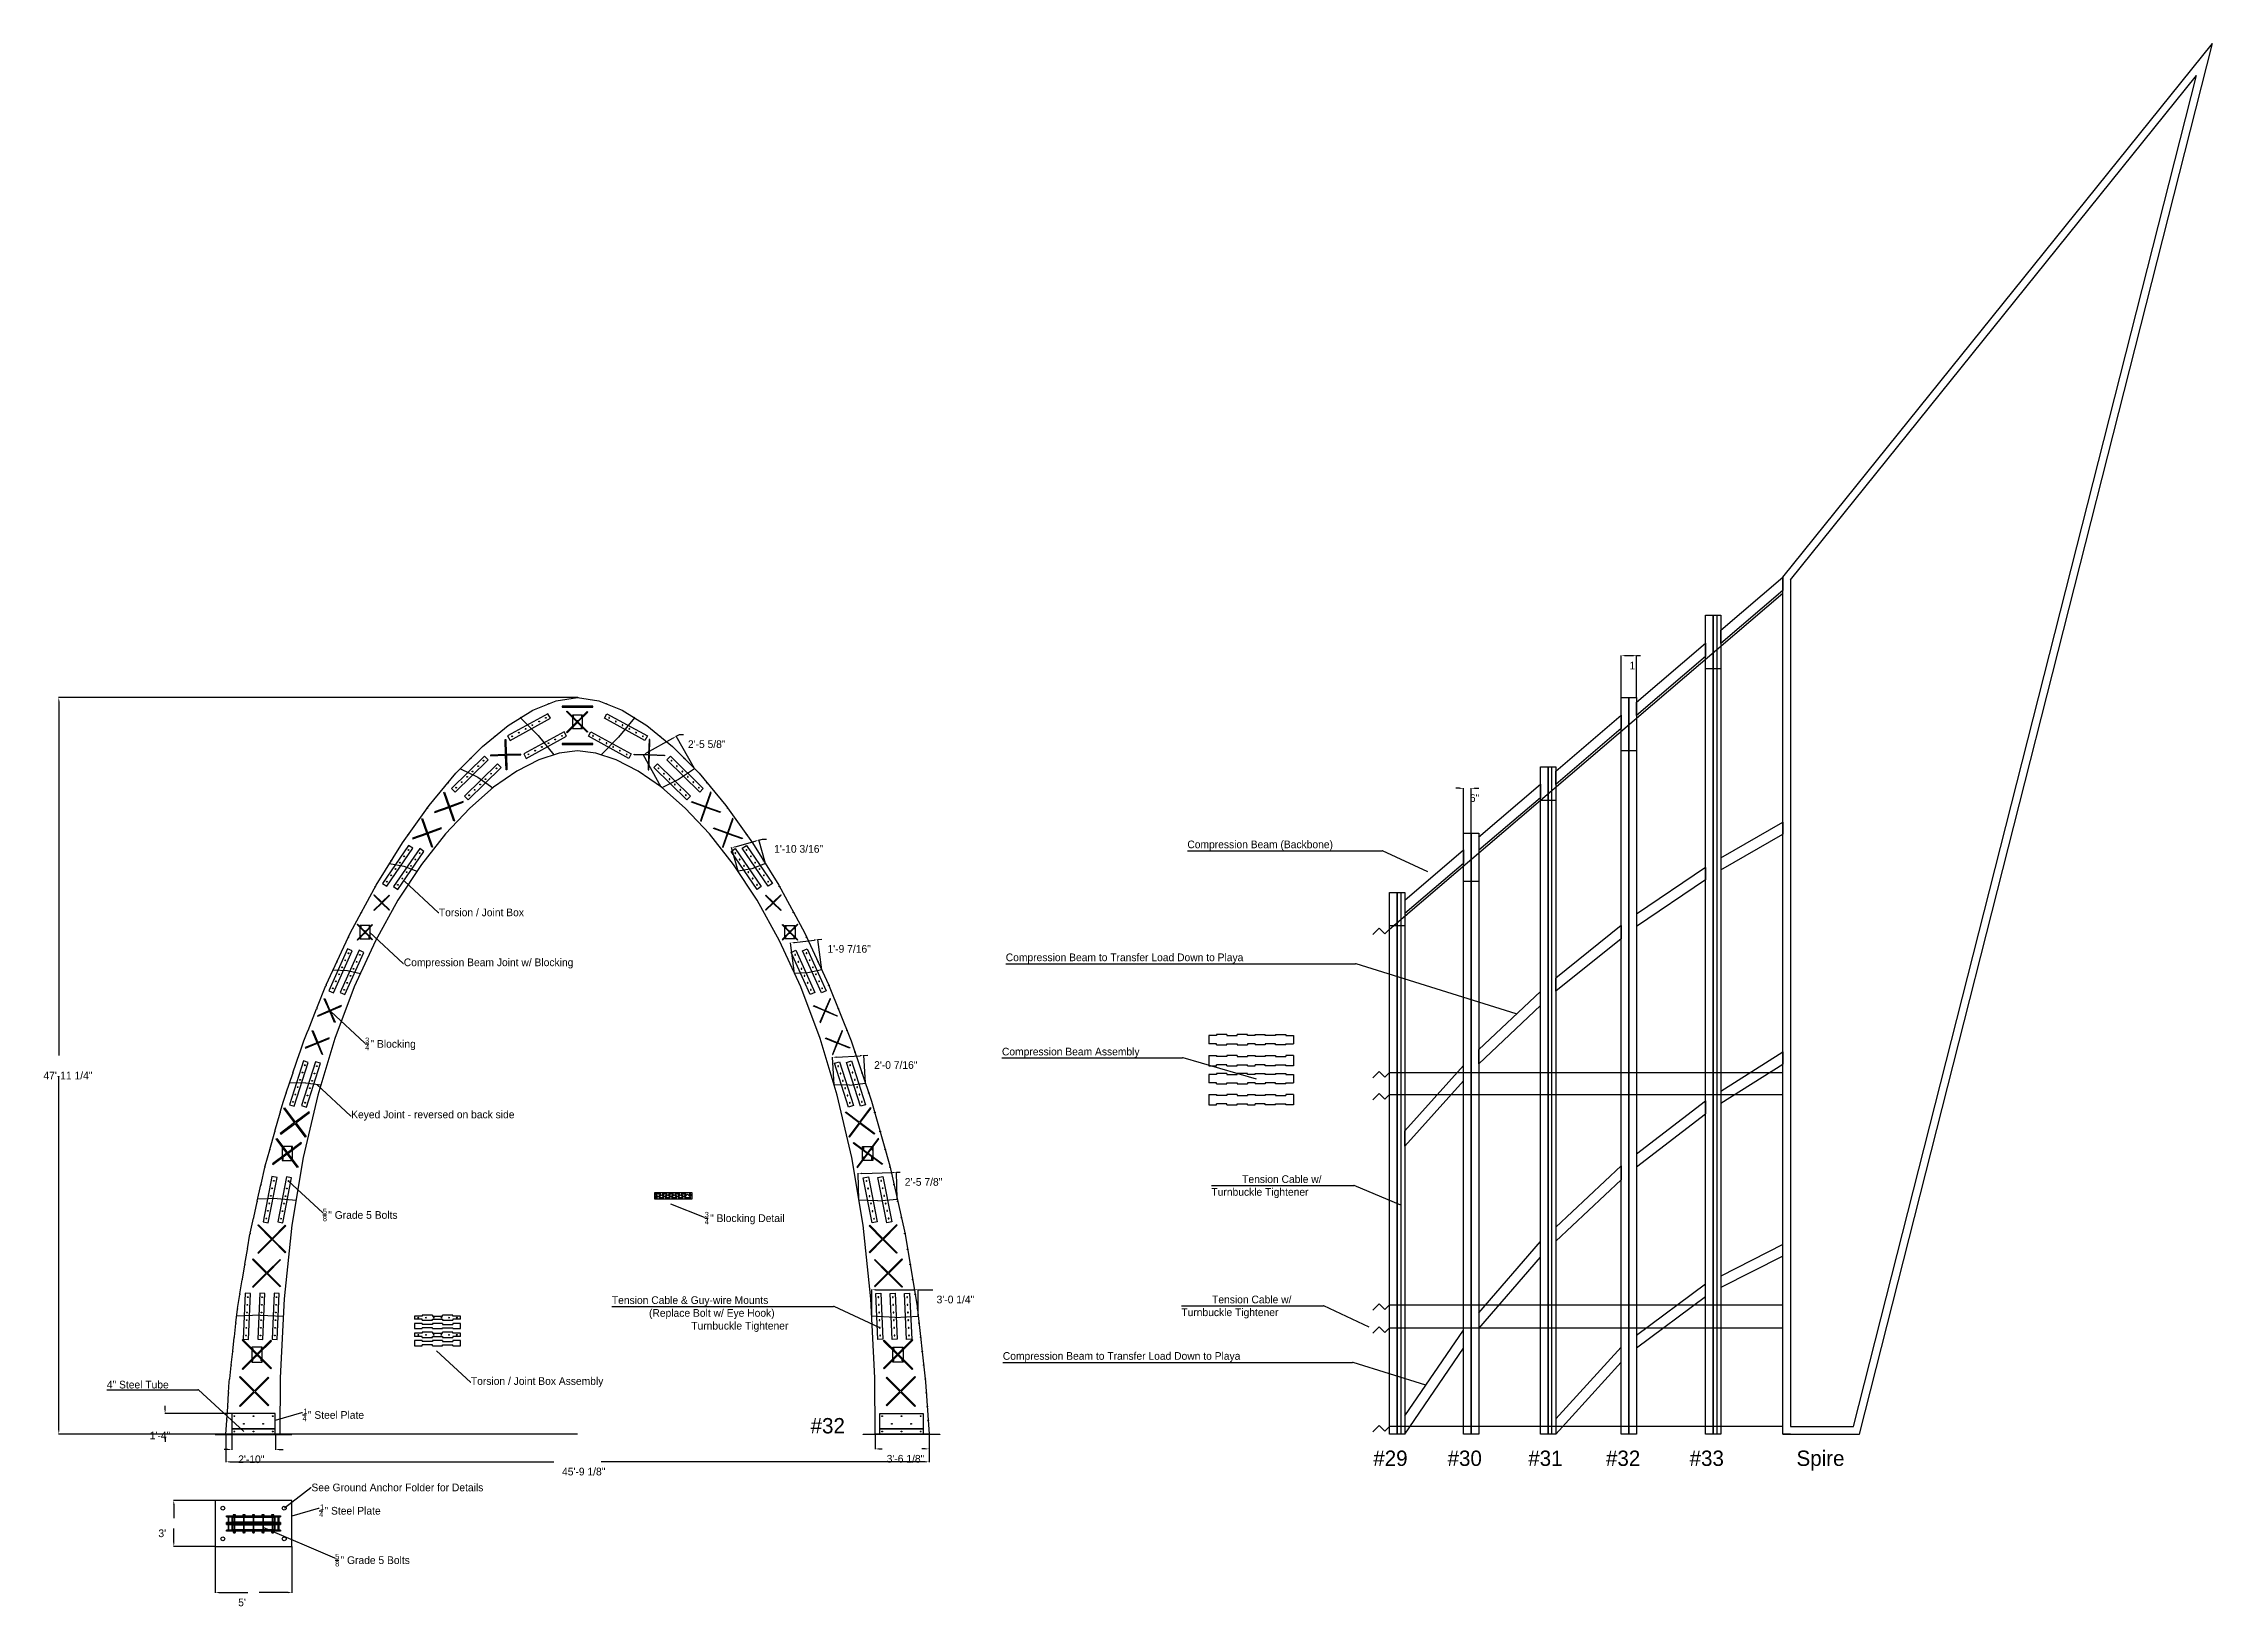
# Model space of a CAD drawing. Extents: x 546 to 2240, y 240 to 1462.
import ezdxf

# ---------------------------------------------------------------- set-up
doc = ezdxf.new("R2010")
doc.units = 0
doc.layers.get('0').update_dxf_attribs({"linetype": 'CONTINUOUS'})
doc.layers.get('DEFPOINTS').update_dxf_attribs({"linetype": 'CONTINUOUS'})
for name, color, linetype in [('ANNOTATION', 7, 'CONTINUOUS'), ('BASE_PLATES', 6, 'CONTINUOUS'), ('COMPRESSION_BOX', 1, 'CONTINUOUS'), ('INTERIOR_BLOCKING', 252, 'CONTINUOUS'), ('JOINTS', 3, 'CONTINUOUS'), ('TENSION', 4, 'CONTINUOUS')]:
    doc.layers.add(name, color=color, linetype=linetype)
doc.dimstyles.get("Standard").update_dxf_attribs({"dimtxt": 0.18, "dimasz": 0.18, "dimexe": 0.18, "dimexo": 0.0625, "dimgap": 0.09, "dimtad": 0, "dimtih": 1, "dimtoh": 1, "dimzin": 0, "dimcen": 0.09, "dimazin": 3, "dimtfac": 1, "dimtofl": 0, "dimtmove": 0, "dimatfit": 3})

msp = doc.modelspace()

# ---------------------------------------------------------------- blocks, each defined once
blk = doc.blocks.new('*U22')
at = {"layer": 'JOINTS'}
blk.add_circle((0, 0), 0.312, dxfattribs=at)
blk = doc.blocks.new('*U23')
at = {"layer": 'JOINTS', "color": 0, "linetype": 'BYBLOCK'}
for p in [(0, 0), (0, -6), (0, -12), (0, -18), (0, -24), (0, -30)]:
    blk.add_blockref('*U22', p, dxfattribs=at)
blk = doc.blocks.new('*U49')
at = {"layer": 'JOINTS'}
blk.add_circle((0, 0), 0.312, dxfattribs=at)
blk = doc.blocks.new('*U51')
at = {"layer": 'JOINTS', "color": 0, "linetype": 'BYBLOCK'}
for p in [(0, 0), (0, -6), (0, -12), (0, -18), (0, -24), (0, -30)]:
    blk.add_blockref('*U49', p, dxfattribs=at)
blk = doc.blocks.new('*U68')
at = {"layer": 'JOINTS'}
blk.add_circle((0, 0), 0.312, dxfattribs=at)
blk = doc.blocks.new('*U70')
at = {"layer": 'JOINTS', "color": 0, "linetype": 'BYBLOCK'}
for p in [(0, 0), (0, -6), (0, -12), (0, -18), (0, -24), (0, -30)]:
    blk.add_blockref('*U68', p, dxfattribs=at)
blk = doc.blocks.new('*U79')
at = {"layer": 'JOINTS'}
blk.add_circle((0, 0), 0.312, dxfattribs=at)
blk = doc.blocks.new('*U81')
at = {"layer": 'JOINTS', "color": 0, "linetype": 'BYBLOCK'}
for p in [(0, 0), (0, -6), (0, -12), (0, -18), (0, -24), (0, -30)]:
    blk.add_blockref('*U79', p, dxfattribs=at)
blk = doc.blocks.new('*U90')
at = {"layer": 'JOINTS'}
blk.add_circle((0, 0), 0.312, dxfattribs=at)
blk = doc.blocks.new('*U92')
at = {"layer": 'JOINTS', "color": 0, "linetype": 'BYBLOCK'}
for p in [(0, 0), (0, -6), (0, -12), (0, -18), (0, -24), (0, -30)]:
    blk.add_blockref('*U90', p, dxfattribs=at)
blk = doc.blocks.new('*U101')
at = {"layer": 'JOINTS'}
blk.add_circle((0, 0), 0.312, dxfattribs=at)
blk = doc.blocks.new('*U103')
at = {"layer": 'JOINTS', "color": 0, "linetype": 'BYBLOCK'}
for p in [(0, 0), (0, -6), (0, -12), (0, -18), (0, -24), (0, -30)]:
    blk.add_blockref('*U101', p, dxfattribs=at)
blk = doc.blocks.new('*U112')
at = {"layer": 'JOINTS'}
blk.add_circle((0, 0), 0.312, dxfattribs=at)
blk = doc.blocks.new('*U114')
at = {"layer": 'JOINTS', "color": 0, "linetype": 'BYBLOCK'}
for p in [(0, 0), (0, -6), (0, -12), (0, -18), (0, -24), (0, -30)]:
    blk.add_blockref('*U112', p, dxfattribs=at)
blk = doc.blocks.new('*U166')
at = {"layer": 'JOINTS'}
blk.add_circle((0, 0), 0.312, dxfattribs=at)
blk = doc.blocks.new('*U167')
at = {"layer": 'JOINTS', "color": 0, "linetype": 'BYBLOCK'}
for p in [(0, 0), (0, -6), (0, -12), (0, -18), (0, -24), (0, -30)]:
    blk.add_blockref('*U166', p, dxfattribs=at)
blk = doc.blocks.new('*U172')
at = {"layer": 'JOINTS'}
blk.add_circle((0, 0), 0.312, dxfattribs=at)
blk = doc.blocks.new('*U174')
at = {"layer": 'JOINTS', "color": 0, "linetype": 'BYBLOCK'}
for p in [(0, 0), (0, -6), (0, -12), (0, -18), (0, -24), (0, -30)]:
    blk.add_blockref('*U172', p, dxfattribs=at)
blk = doc.blocks.new('*U175')
at = {"layer": 'JOINTS'}
blk.add_circle((0, 0), 0.312, dxfattribs=at)
blk = doc.blocks.new('*U177')
at = {"layer": 'JOINTS', "color": 0, "linetype": 'BYBLOCK'}
for p in [(0, 0), (0, -6), (0, -12), (0, -18), (0, -24), (0, -30)]:
    blk.add_blockref('*U175', p, dxfattribs=at)
blk = doc.blocks.new('*U178')
at = {"layer": 'JOINTS'}
blk.add_circle((0, 0), 0.312, dxfattribs=at)
blk = doc.blocks.new('*U180')
at = {"layer": 'JOINTS', "color": 0, "linetype": 'BYBLOCK'}
for p in [(0, 0), (0, -6), (0, -12), (0, -18), (0, -24), (0, -30)]:
    blk.add_blockref('*U178', p, dxfattribs=at)
blk = doc.blocks.new('*U181')
at = {"layer": 'JOINTS'}
blk.add_circle((0, 0), 0.312, dxfattribs=at)
blk = doc.blocks.new('*U183')
at = {"layer": 'JOINTS', "color": 0, "linetype": 'BYBLOCK'}
for p in [(0, 0), (0, -6), (0, -12), (0, -18), (0, -24), (0, -30)]:
    blk.add_blockref('*U181', p, dxfattribs=at)
blk = doc.blocks.new('*U187')
at = {"layer": 'JOINTS'}
blk.add_circle((0, 0), 0.312, dxfattribs=at)
blk = doc.blocks.new('*U189')
at = {"layer": 'JOINTS', "color": 0, "linetype": 'BYBLOCK'}
for p in [(0, 0), (0, -6), (0, -12), (0, -18), (0, -24), (0, -30)]:
    blk.add_blockref('*U187', p, dxfattribs=at)
blk = doc.blocks.new('*U190')
at = {"layer": 'JOINTS'}
blk.add_circle((0, 0), 0.312, dxfattribs=at)
blk = doc.blocks.new('*U192')
at = {"layer": 'JOINTS', "color": 0, "linetype": 'BYBLOCK'}
for p in [(0, 0), (0, -6), (0, -12), (0, -18), (0, -24), (0, -30)]:
    blk.add_blockref('*U190', p, dxfattribs=at)
blk = doc.blocks.new('*U193')
at = {"layer": 'JOINTS'}
blk.add_circle((0, 0), 0.312, dxfattribs=at)
blk = doc.blocks.new('*U195')
at = {"layer": 'JOINTS', "color": 0, "linetype": 'BYBLOCK'}
for p in [(0, 0), (0, -6), (0, -12), (0, -18), (0, -24), (0, -30)]:
    blk.add_blockref('*U193', p, dxfattribs=at)
blk = doc.blocks.new('*U196')
at = {"layer": 'JOINTS'}
blk.add_circle((0, 0), 0.312, dxfattribs=at)
blk = doc.blocks.new('*U198')
at = {"layer": 'JOINTS', "color": 0, "linetype": 'BYBLOCK'}
for p in [(0, 0), (0, -6), (0, -12), (0, -18), (0, -24), (0, -30)]:
    blk.add_blockref('*U196', p, dxfattribs=at)
blk = doc.blocks.new('*U199')
at = {"layer": 'JOINTS'}
blk.add_circle((0, 0), 0.312, dxfattribs=at)
blk = doc.blocks.new('*U201')
at = {"layer": 'JOINTS', "color": 0, "linetype": 'BYBLOCK'}
for p in [(0, 0), (0, -6), (0, -12), (0, -18), (0, -24), (0, -30)]:
    blk.add_blockref('*U199', p, dxfattribs=at)
blk = doc.blocks.new('*U203')
at = {"layer": 'JOINTS'}
blk.add_circle((0, 0), 0.312, dxfattribs=at)
blk = doc.blocks.new('*U205')
at = {"layer": 'JOINTS', "color": 0, "linetype": 'BYBLOCK'}
for p in [(0, 0), (0, -6), (0, -12), (0, -18), (0, -24), (0, -30)]:
    blk.add_blockref('*U203', p, dxfattribs=at)
blk = doc.blocks.new('*U222')
at = {"layer": 'JOINTS'}
blk.add_circle((0, 0), 0.312, dxfattribs=at)
blk = doc.blocks.new('*U223')
at = {"layer": 'JOINTS', "color": 0, "linetype": 'BYBLOCK'}
for p in [(0, 0), (0, -6), (0, -12), (0, -18), (0, -24), (0, -30)]:
    blk.add_blockref('*U222', p, dxfattribs=at)
blk = doc.blocks.new('*U224')
at = {"layer": 'JOINTS'}
blk.add_circle((0, 0), 0.312, dxfattribs=at)
blk = doc.blocks.new('*U225')
at = {"layer": 'JOINTS', "color": 0, "linetype": 'BYBLOCK'}
for p in [(0, 0), (0, -6), (0, -12), (0, -18), (0, -24), (0, -30)]:
    blk.add_blockref('*U224', p, dxfattribs=at)
blk = doc.blocks.new('*U214')
at = {"layer": 'JOINTS'}
blk.add_circle((0, 0), 0.312, dxfattribs=at)
blk = doc.blocks.new('*U215')
at = {"layer": 'JOINTS', "color": 0, "linetype": 'BYBLOCK'}
for p in [(0, 0), (0, -6), (0, -12), (0, -18), (0, -24), (0, -30)]:
    blk.add_blockref('*U214', p, dxfattribs=at)
blk = doc.blocks.new('*U216')
at = {"layer": 'JOINTS'}
blk.add_circle((0, 0), 0.312, dxfattribs=at)
blk = doc.blocks.new('*U217')
at = {"layer": 'JOINTS', "color": 0, "linetype": 'BYBLOCK'}
for p in [(0, 0), (0, -6), (0, -12), (0, -18), (0, -24), (0, -30)]:
    blk.add_blockref('*U216', p, dxfattribs=at)
blk = doc.blocks.new('*U226')
at = {"layer": 'JOINTS'}
blk.add_circle((0, 0), 0.312, dxfattribs=at)
blk = doc.blocks.new('*U227')
at = {"layer": 'JOINTS', "color": 0, "linetype": 'BYBLOCK'}
for p in [(0, 0), (0, -6), (0, -12), (0, -18), (0, -24), (0, -30)]:
    blk.add_blockref('*U226', p, dxfattribs=at)
blk = doc.blocks.new('*U228')
at = {"layer": 'JOINTS'}
blk.add_circle((0, 0), 0.312, dxfattribs=at)
blk = doc.blocks.new('*U229')
at = {"layer": 'JOINTS', "color": 0, "linetype": 'BYBLOCK'}
for p in [(0, 0), (0, -6), (0, -12), (0, -18), (0, -24), (0, -30)]:
    blk.add_blockref('*U228', p, dxfattribs=at)
blk = doc.blocks.new('*U206')
at = {"layer": 'JOINTS'}
blk.add_circle((0, 0), 0.312, dxfattribs=at)
blk = doc.blocks.new('*U207')
at = {"layer": 'JOINTS', "color": 0, "linetype": 'BYBLOCK'}
for p in [(0, 0), (0, -6), (0, -12), (0, -18), (0, -24), (0, -30)]:
    blk.add_blockref('*U206', p, dxfattribs=at)
blk = doc.blocks.new('*U208')
at = {"layer": 'JOINTS'}
blk.add_circle((0, 0), 0.312, dxfattribs=at)
blk = doc.blocks.new('*U209')
at = {"layer": 'JOINTS', "color": 0, "linetype": 'BYBLOCK'}
for p in [(0, 0), (0, -6), (0, -12), (0, -18), (0, -24), (0, -30)]:
    blk.add_blockref('*U208', p, dxfattribs=at)
blk = doc.blocks.new('*U210')
at = {"layer": 'JOINTS'}
blk.add_circle((0, 0), 0.312, dxfattribs=at)
blk = doc.blocks.new('*U211')
at = {"layer": 'JOINTS', "color": 0, "linetype": 'BYBLOCK'}
for p in [(0, 0), (0, -6), (0, -12), (0, -18), (0, -24), (0, -30)]:
    blk.add_blockref('*U210', p, dxfattribs=at)
blk = doc.blocks.new('*U218')
at = {"layer": 'JOINTS'}
blk.add_circle((0, 0), 0.312, dxfattribs=at)
blk = doc.blocks.new('*U219')
at = {"layer": 'JOINTS', "color": 0, "linetype": 'BYBLOCK'}
for p in [(0, 0), (0, -6), (0, -12), (0, -18), (0, -24), (0, -30)]:
    blk.add_blockref('*U218', p, dxfattribs=at)
blk = doc.blocks.new('*U220')
at = {"layer": 'JOINTS'}
blk.add_circle((0, 0), 0.312, dxfattribs=at)
blk = doc.blocks.new('*U221')
at = {"layer": 'JOINTS', "color": 0, "linetype": 'BYBLOCK'}
for p in [(0, 0), (0, -6), (0, -12), (0, -18), (0, -24), (0, -30)]:
    blk.add_blockref('*U220', p, dxfattribs=at)
blk = doc.blocks.new('*U230')
at = {"layer": 'JOINTS'}
blk.add_circle((0, 0), 0.312, dxfattribs=at)
blk = doc.blocks.new('*U231')
at = {"layer": 'JOINTS', "color": 0, "linetype": 'BYBLOCK'}
for p in [(0, 0), (0, -6), (0, -12), (0, -18), (0, -24), (0, -30)]:
    blk.add_blockref('*U230', p, dxfattribs=at)
blk = doc.blocks.new('*U232')
at = {"layer": 'JOINTS'}
blk.add_circle((0, 0), 0.312, dxfattribs=at)
blk = doc.blocks.new('*U233')
at = {"layer": 'JOINTS', "color": 0, "linetype": 'BYBLOCK'}
for p in [(0, 0), (0, -6), (0, -12), (0, -18), (0, -24), (0, -30)]:
    blk.add_blockref('*U232', p, dxfattribs=at)
blk = doc.blocks.new('*U212')
at = {"layer": 'JOINTS'}
blk.add_circle((0, 0), 0.312, dxfattribs=at)
blk = doc.blocks.new('*U213')
at = {"layer": 'JOINTS', "color": 0, "linetype": 'BYBLOCK'}
for p in [(0, 0), (0, -6), (0, -12), (0, -18), (0, -24), (0, -30)]:
    blk.add_blockref('*U212', p, dxfattribs=at)
blk = doc.blocks.new('*U234')
at = {"layer": 'JOINTS'}
blk.add_circle((0, 0), 0.312, dxfattribs=at)
blk = doc.blocks.new('*U235')
at = {"layer": 'JOINTS', "color": 0, "linetype": 'BYBLOCK'}
for p in [(0, 0), (0, -6), (0, -12), (0, -18), (0, -24), (0, -30)]:
    blk.add_blockref('*U234', p, dxfattribs=at)
blk = doc.blocks.new('*U330')
at = {"layer": 'ANNOTATION'}
blk.add_text('#32', height=12, dxfattribs=at).set_placement((1766.3, 351))
blk = doc.blocks.new('*U332')
at = {"layer": 'ANNOTATION'}
blk.add_text('#32', height=12, dxfattribs=at).set_placement((1145.2, 376.4))
blk = doc.blocks.new('*U333')
at = {"layer": 'ANNOTATION'}
blk.add_text('#31', height=12, dxfattribs=at).set_placement((1705.6, 351))
blk = doc.blocks.new('*U334')
at = {"layer": 'ANNOTATION'}
blk.add_text('#30', height=12, dxfattribs=at).set_placement((1642.6, 351))
blk = doc.blocks.new('*U335')
at = {"layer": 'ANNOTATION'}
blk.add_text('#29', height=12, dxfattribs=at).set_placement((1584.6, 351))
blk = doc.blocks.new('*U336')
at = {"layer": 'ANNOTATION'}
blk.add_text('#33', height=12, dxfattribs=at).set_placement((1831.6, 351))
blk = doc.blocks.new('*U337')
at = {"layer": 'ANNOTATION'}
blk.add_text('Spire', height=12, dxfattribs=at).set_placement((1915.1, 351))
blk = doc.blocks.new('*U338')
at = {"layer": 'ANNOTATION', "linetype": 'BYBLOCK'}
blk.add_line((754.9, 334.2), (755.3, 334.2), dxfattribs=at)
blk.add_lwpolyline([(734.3, 318.2), (754.9, 334.2)], dxfattribs=at)
at = {"layer": 'ANNOTATION'}
blk.add_solid([(734.3, 318.1), (734.2, 318.1), (734.3, 318.2)], dxfattribs=at)
blk.add_text('See Ground Anchor Folder for Details', height=6, dxfattribs=at).set_placement((755.4, 331.2))
blk = doc.blocks.new('*U340')
at = {"layer": 'ANNOTATION', "linetype": 'BYBLOCK'}
blk.add_line((760.9, 317.9), (761.3, 317.9), dxfattribs=at)
at = {"layer": 'ANNOTATION'}
blk.add_line((761.4, 316), (764.2, 316), dxfattribs=at)
at = {"layer": 'ANNOTATION', "linetype": 'BYBLOCK'}
blk.add_lwpolyline([(740.3, 311.9), (760.9, 317.9)], dxfattribs=at)
at = {"layer": 'ANNOTATION'}
blk.add_solid([(740.3, 311.9), (740.2, 311.9), (740.3, 312)], dxfattribs=at)
for s, height, p in [('4', 4.2, (761.4, 311.1)), ('1', 4.2, (762.1, 316.7)), ('" Steel Plate', 6, (765.6, 313))]:
    blk.add_text(s, height=height, dxfattribs=at).set_placement(p)
blk = doc.blocks.new('*U342')
at = {"layer": 'ANNOTATION', "linetype": 'BYBLOCK'}
blk.add_line((747.9, 392.7), (748.3, 392.7), dxfattribs=at)
at = {"layer": 'ANNOTATION'}
blk.add_line((748.4, 390.8), (751.2, 390.8), dxfattribs=at)
at = {"layer": 'ANNOTATION', "linetype": 'BYBLOCK'}
blk.add_lwpolyline([(727.3, 386.7), (747.9, 392.7)], dxfattribs=at)
at = {"layer": 'ANNOTATION'}
blk.add_solid([(727.3, 386.7), (727.2, 386.7), (727.3, 386.8)], dxfattribs=at)
for s, height, p in [('4', 4.2, (748.4, 385.9)), ('1', 4.2, (749.1, 391.5)), ('" Steel Plate', 6, (752.6, 387.8))]:
    blk.add_text(s, height=height, dxfattribs=at).set_placement(p)
blk = doc.blocks.new('*U344')
at = {"layer": 'ANNOTATION', "linetype": 'BYBLOCK'}
blk.add_line((667.1, 410.3), (666.7, 410.3), dxfattribs=at)
for points in [[(595.6, 410.3), (666.7, 410.3)], [(702.5, 378), (667.1, 410.3)]]:
    blk.add_lwpolyline(points, dxfattribs=at)
at = {"layer": 'ANNOTATION'}
blk.add_solid([(702.5, 378), (702.6, 377.9), (702.5, 378)], dxfattribs=at)
blk.add_text('4" Steel Tube', height=6, dxfattribs=at).set_placement((595.6, 411.5))
blk = doc.blocks.new('*U346')
at = {"layer": 'ANNOTATION', "linetype": 'BYBLOCK'}
blk.add_line((773.5, 279.3), (773.8, 279.3), dxfattribs=at)
at = {"layer": 'ANNOTATION'}
blk.add_line((773.9, 277.4), (776.7, 277.4), dxfattribs=at)
at = {"layer": 'ANNOTATION', "linetype": 'BYBLOCK'}
blk.add_lwpolyline([(717.5, 303.1), (773.5, 279.3)], dxfattribs=at)
at = {"layer": 'ANNOTATION'}
blk.add_solid([(717.5, 303.1), (717.3, 303.2), (717.5, 303.2)], dxfattribs=at)
for s, height, p in [('5', 4.2, (773.9, 278.1)), ('8', 4.2, (773.9, 272.5)), ('" Grade 5 Bolts', 6, (778.1, 274.4))]:
    blk.add_text(s, height=height, dxfattribs=at).set_placement(p)
blk = doc.blocks.new('*U348')
at = {"layer": 'ANNOTATION', "linetype": 'BYBLOCK'}
blk.add_line((763.9, 548.9), (764.2, 548.9), dxfattribs=at)
at = {"layer": 'ANNOTATION'}
blk.add_line((764.3, 547), (767.1, 547), dxfattribs=at)
at = {"layer": 'ANNOTATION', "linetype": 'BYBLOCK'}
blk.add_lwpolyline([(737.5, 573.4), (763.9, 548.9)], dxfattribs=at)
at = {"layer": 'ANNOTATION'}
blk.add_solid([(737.5, 573.4), (737.4, 573.5), (737.5, 573.4)], dxfattribs=at)
for s, height, p in [('5', 4.2, (764.3, 547.7)), ('8', 4.2, (764.3, 542.1)), ('" Grade 5 Bolts', 6, (768.5, 544))]:
    blk.add_text(s, height=height, dxfattribs=at).set_placement(p)
blk = doc.blocks.new('*U350')
at = {"layer": 'ANNOTATION', "linetype": 'BYBLOCK'}
blk.add_line((785.9, 624.5), (786.3, 624.5), dxfattribs=at)
blk.add_lwpolyline([(759.6, 649), (785.9, 624.5)], dxfattribs=at)
at = {"layer": 'ANNOTATION'}
blk.add_solid([(759.6, 649), (759.4, 649.2), (759.6, 649.1)], dxfattribs=at)
blk.add_text('Keyed Joint - reversed on back side', height=6, dxfattribs=at).set_placement((786.4, 622.5))
blk = doc.blocks.new('*U352')
at = {"layer": 'ANNOTATION', "linetype": 'BYBLOCK'}
blk.add_line((796.9, 681.5), (797.2, 681.5), dxfattribs=at)
at = {"layer": 'ANNOTATION'}
blk.add_line((797.3, 680.6), (800.1, 680.6), dxfattribs=at)
at = {"layer": 'ANNOTATION', "linetype": 'BYBLOCK'}
blk.add_lwpolyline([(770.5, 706), (796.9, 681.5)], dxfattribs=at)
at = {"layer": 'ANNOTATION'}
blk.add_solid([(770.5, 706), (770.4, 706.1), (770.5, 706)], dxfattribs=at)
for s, height, p in [('4', 4.2, (797.3, 675.7)), ('3', 4.2, (797.3, 681.3)), ('" Blocking', 6, (801.5, 677.6))]:
    blk.add_text(s, height=height, dxfattribs=at).set_placement(p)
blk = doc.blocks.new('*U354')
at = {"layer": 'ANNOTATION', "linetype": 'BYBLOCK'}
blk.add_line((827.1, 743.3), (827.4, 743.3), dxfattribs=at)
blk.add_lwpolyline([(800.7, 767.9), (827.1, 743.3)], dxfattribs=at)
at = {"layer": 'ANNOTATION'}
blk.add_solid([(800.7, 767.8), (800.6, 768), (800.7, 767.9)], dxfattribs=at)
blk.add_text('Compression Beam Joint w/ Blocking', height=6, dxfattribs=at).set_placement((827.5, 741.3))
blk = doc.blocks.new('*U356')
at = {"layer": 'ANNOTATION', "linetype": 'BYBLOCK'}
blk.add_line((854.4, 783.3), (854.8, 783.3), dxfattribs=at)
blk.add_lwpolyline([(828.1, 807.8), (854.4, 783.3)], dxfattribs=at)
at = {"layer": 'ANNOTATION'}
blk.add_solid([(828, 807.8), (827.9, 807.9), (828.1, 807.8)], dxfattribs=at)
blk.add_text('Torsion / Joint Box', height=6, dxfattribs=at).set_placement((854.9, 780.3))
blk = doc.blocks.new('*U359')
at = {"layer": 'ANNOTATION', "linetype": 'BYBLOCK'}
blk.add_line((1163.5, 475.5), (1163.1, 475.5), dxfattribs=at)
for points in [[(990, 475.5), (1163.1, 475.5)], [(1198.8, 459.1), (1163.5, 475.5)]]:
    blk.add_lwpolyline(points, dxfattribs=at)
at = {"layer": 'ANNOTATION'}
blk.add_solid([(1198.9, 459.1), (1199, 459), (1198.8, 459.1)], dxfattribs=at)
for s, p in [('Tension Cable & Guy-wire Mounts', (990, 477.5)), ('(Replace Bolt w/ Eye Hook)', (1019, 467.5)), ('Turnbuckle Tightener', (1052, 457.5))]:
    blk.add_text(s, height=6, dxfattribs=at).set_placement(p)
blk = doc.blocks.new('*U361')
at = {"layer": 'ANNOTATION', "linetype": 'BYBLOCK'}
blk.add_line((1546.1, 476), (1545.7, 476), dxfattribs=at)
for points in [[(1434.7, 476), (1545.7, 476)], [(1581.5, 459.5), (1546.1, 476)]]:
    blk.add_lwpolyline(points, dxfattribs=at)
at = {"layer": 'ANNOTATION'}
blk.add_solid([(1581.5, 459.6), (1581.6, 459.5), (1581.5, 459.5)], dxfattribs=at)
for s, p in [('Tension Cable w/', (1458.7, 478)), ('Turnbuckle Tightener', (1434.7, 468))]:
    blk.add_text(s, height=6, dxfattribs=at).set_placement(p)
blk = doc.blocks.new('*U363')
at = {"layer": 'ANNOTATION', "linetype": 'BYBLOCK'}
blk.add_line((1569.7, 570), (1569.3, 570), dxfattribs=at)
for points in [[(1458.2, 570), (1569.3, 570)], [(1606.1, 554.7), (1569.7, 570)]]:
    blk.add_lwpolyline(points, dxfattribs=at)
at = {"layer": 'ANNOTATION'}
blk.add_solid([(1606.1, 554.7), (1606.3, 554.6), (1606.1, 554.6)], dxfattribs=at)
for s, p in [('Tension Cable w/', (1482.2, 572)), ('Turnbuckle Tightener', (1458.2, 562))]:
    blk.add_text(s, height=6, dxfattribs=at).set_placement(p)
blk = doc.blocks.new('*U365')
at = {"layer": 'ANNOTATION', "linetype": 'BYBLOCK'}
blk.add_line((1591.8, 831.4), (1591.5, 831.4), dxfattribs=at)
for points in [[(1439.4, 831.4), (1591.5, 831.4)], [(1627.2, 815), (1591.8, 831.4)]]:
    blk.add_lwpolyline(points, dxfattribs=at)
at = {"layer": 'ANNOTATION'}
blk.add_solid([(1627.2, 815), (1627.4, 814.9), (1627.2, 815)], dxfattribs=at)
blk.add_text('Compression Beam (Backbone)', height=6, dxfattribs=at).set_placement((1439.4, 833.4))
blk = doc.blocks.new('*U367')
at = {"layer": 'ANNOTATION', "linetype": 'BYBLOCK'}
blk.add_line((1571.1, 743.2), (1570.7, 743.2), dxfattribs=at)
for points in [[(1297.6, 743.2), (1570.7, 743.2)], [(1696.3, 704), (1571.1, 743.2)]]:
    blk.add_lwpolyline(points, dxfattribs=at)
at = {"layer": 'ANNOTATION'}
blk.add_solid([(1696.3, 704), (1696.5, 703.9), (1696.3, 704)], dxfattribs=at)
blk.add_text('Compression Beam to Transfer Load Down to Playa', height=6, dxfattribs=at).set_placement((1297.6, 745.2))
blk = doc.blocks.new('*U369')
at = {"layer": 'ANNOTATION', "linetype": 'BYBLOCK'}
blk.add_line((1568.8, 431.9), (1568.4, 431.9), dxfattribs=at)
for points in [[(1295.3, 431.9), (1568.4, 431.9)], [(1625.5, 414.2), (1568.8, 431.9)]]:
    blk.add_lwpolyline(points, dxfattribs=at)
at = {"layer": 'ANNOTATION'}
blk.add_solid([(1625.5, 414.2), (1625.7, 414.1), (1625.5, 414.2)], dxfattribs=at)
blk.add_text('Compression Beam to Transfer Load Down to Playa', height=6, dxfattribs=at).set_placement((1295.3, 433.9))
blk = doc.blocks.new('*D295')
at = {"layer": 'ANNOTATION', "color": 0}
for p, q in [((680.2, 288), (680.2, 251.9)), ((740.2, 288), (740.2, 251.9)), ((683.2, 252.1), (705.7, 252.1)), ((737.2, 252.1), (714.7, 252.1))]:
    blk.add_line(p, q, dxfattribs=at)
for points in [[(683.2, 252.6), (683.2, 251.6), (680.2, 252.1)], [(737.2, 252.6), (737.2, 251.6), (740.2, 252.1)]]:
    blk.add_solid(points, dxfattribs=at)
at = {"layer": 'DEFPOINTS', "color": 0}
for p in [(680.2, 288.1), (740.2, 288.1), (740.2, 252.1)]:
    blk.add_point(p, dxfattribs=at)
at = {"layer": 'ANNOTATION', "color": 0}
blk.add_text("5'", height=6, dxfattribs=at).set_placement((698.2, 241.4))
blk = doc.blocks.new('*D296')
at = {"layer": 'ANNOTATION', "color": 0}
for p, q in [((680.1, 324.1), (647.8, 324.1)), ((647.9, 321.1), (647.9, 310.1)), ((680.1, 288.1), (647.8, 288.1)), ((647.9, 291.1), (647.9, 302.1))]:
    blk.add_line(p, q, dxfattribs=at)
for points in [[(647.4, 321.1), (648.4, 321.1), (647.9, 324.1)], [(647.4, 291.1), (648.4, 291.1), (647.9, 288.1)]]:
    blk.add_solid(points, dxfattribs=at)
at = {"layer": 'DEFPOINTS', "color": 0}
for p in [(680.2, 324.1), (647.9, 288.1), (680.2, 288.1)]:
    blk.add_point(p, dxfattribs=at)
at = {"layer": 'ANNOTATION', "color": 0}
blk.add_text("3'", height=6, dxfattribs=at).set_placement((635.9, 295.4))
blk = doc.blocks.new('*D297')
at = {"layer": 'ANNOTATION', "color": 0}
for p, q in [((693.1, 391.9), (640.9, 391.9)), ((641.1, 394.9), (641.1, 397.9)), ((693.1, 375.9), (640.9, 375.9)), ((641.1, 372.9), (641.1, 369.9))]:
    blk.add_line(p, q, dxfattribs=at)
for points in [[(640.6, 394.9), (641.6, 394.9), (641.1, 391.9)], [(640.6, 372.9), (641.6, 372.9), (641.1, 375.9)]]:
    blk.add_solid(points, dxfattribs=at)
at = {"layer": 'DEFPOINTS', "color": 0}
for p in [(693.2, 391.9), (641.1, 375.9), (693.2, 375.9)]:
    blk.add_point(p, dxfattribs=at)
at = {"layer": 'ANNOTATION', "color": 0}
blk.add_text('1\'-4"', height=6, dxfattribs=at).set_placement((629.1, 371.8))
blk = doc.blocks.new('*D298')
at = {"layer": 'ANNOTATION', "color": 0}
for p, q in [((693.2, 375.8), (693.2, 363.6)), ((727.2, 375.8), (727.2, 363.6)), ((690.2, 363.8), (687.2, 363.8)), ((730.2, 363.8), (733.2, 363.8))]:
    blk.add_line(p, q, dxfattribs=at)
for points in [[(690.2, 364.3), (690.2, 363.3), (693.2, 363.8)], [(730.2, 364.3), (730.2, 363.3), (727.2, 363.8)]]:
    blk.add_solid(points, dxfattribs=at)
at = {"layer": 'DEFPOINTS', "color": 0}
for p in [(693.2, 375.9), (727.2, 375.9), (727.2, 363.8)]:
    blk.add_point(p, dxfattribs=at)
at = {"layer": 'ANNOTATION', "color": 0}
blk.add_text('2\'-10"', height=6, dxfattribs=at).set_placement((698.2, 353.2))
blk = doc.blocks.new('*U304')
at = {"layer": 'JOINTS'}
blk.add_circle((0, 0), 0.312, dxfattribs=at)
blk = doc.blocks.new('*U306')
at = {"layer": 'JOINTS', "color": 0, "linetype": 'BYBLOCK'}
for p in [(0, 0), (0, -6), (0, -12), (0, -18), (0, -24), (0, -30)]:
    blk.add_blockref('*U304', p, dxfattribs=at)
blk = doc.blocks.new('*U372')
at = {"layer": 'ANNOTATION', "linetype": 'BYBLOCK'}
blk.add_line((879.5, 416.3), (879.8, 416.3), dxfattribs=at)
blk.add_lwpolyline([(853.1, 440.8), (879.5, 416.3)], dxfattribs=at)
at = {"layer": 'ANNOTATION'}
blk.add_solid([(853.1, 440.8), (853, 440.9), (853.1, 440.8)], dxfattribs=at)
blk.add_text('Torsion / Joint Box Assembly', height=6, dxfattribs=at).set_placement((879.9, 414.3))
blk = doc.blocks.new('*U374')
at = {"layer": 'ANNOTATION', "linetype": 'BYBLOCK'}
blk.add_line((1436.1, 669.6), (1435.7, 669.6), dxfattribs=at)
for points in [[(1294.6, 669.6), (1435.7, 669.6)], [(1493.5, 653.1), (1436.1, 669.6)]]:
    blk.add_lwpolyline(points, dxfattribs=at)
at = {"layer": 'ANNOTATION'}
blk.add_solid([(1493.5, 653.1), (1493.7, 653.1), (1493.5, 653.1)], dxfattribs=at)
blk.add_text('Compression Beam Assembly', height=6, dxfattribs=at).set_placement((1294.6, 671.6))
blk = doc.blocks.new('*D317')
at = {"layer": 'ANNOTATION', "color": 0}
for p, q in [((688.6, 375.8), (688.6, 354)), ((1237.7, 375.8), (1237.7, 354)), ((691.6, 354.2), (944.6, 354.2)), ((1234.7, 354.2), (981.6, 354.2))]:
    blk.add_line(p, q, dxfattribs=at)
for points in [[(691.6, 354.7), (691.6, 353.7), (688.6, 354.2)], [(1234.7, 354.7), (1234.7, 353.7), (1237.7, 354.2)]]:
    blk.add_solid(points, dxfattribs=at)
at = {"layer": 'DEFPOINTS', "color": 0}
for p in [(688.6, 375.9), (1237.7, 375.9), (1237.7, 354.2)]:
    blk.add_point(p, dxfattribs=at)
at = {"layer": 'ANNOTATION', "color": 0}
blk.add_text('45\'-9 1/8"', height=6, dxfattribs=at).set_placement((951.1, 343.6))
blk = doc.blocks.new('*D318')
at = {"layer": 'ANNOTATION', "color": 0}
for p, q in [((963.1, 951.1), (557.9, 951.1)), ((558.1, 948.1), (558.1, 671.5)), ((558.1, 378.9), (558.1, 655.5)), ((963.1, 375.9), (557.9, 375.9))]:
    blk.add_line(p, q, dxfattribs=at)
for points in [[(557.6, 948.1), (558.6, 948.1), (558.1, 951.1)], [(557.6, 378.9), (558.6, 378.9), (558.1, 375.9)]]:
    blk.add_solid(points, dxfattribs=at)
at = {"layer": 'DEFPOINTS', "color": 0}
for p in [(963.1, 951.1), (558.1, 375.9), (963.1, 375.9)]:
    blk.add_point(p, dxfattribs=at)
at = {"layer": 'ANNOTATION', "color": 0}
blk.add_text('47\'-11 1/4"', height=6, dxfattribs=at).set_placement((546.1, 652.9))
blk = doc.blocks.new('*D319')
at = {"layer": 'ANNOTATION', "color": 0}
for p, q in [((1195.6, 375.8), (1195.6, 364.1)), ((1237.7, 375.8), (1237.7, 364.1)), ((1198.6, 364.3), (1201.1, 364.3)), ((1234.7, 364.3), (1232.1, 364.3))]:
    blk.add_line(p, q, dxfattribs=at)
for points in [[(1198.6, 364.8), (1198.6, 363.8), (1195.6, 364.3)], [(1234.7, 364.8), (1234.7, 363.8), (1237.7, 364.3)]]:
    blk.add_solid(points, dxfattribs=at)
at = {"layer": 'DEFPOINTS', "color": 0}
for p in [(1195.6, 375.9), (1237.7, 375.9), (1237.7, 364.3)]:
    blk.add_point(p, dxfattribs=at)
at = {"layer": 'ANNOTATION', "color": 0}
blk.add_text('3\'-6 1/8"', height=6, dxfattribs=at).set_placement((1204.6, 353.6))
blk = doc.blocks.new('*D320')
at = {"layer": 'ANNOTATION', "color": 0}
for p, q in [((1193, 467.9), (1193, 488.8)), ((1196, 488.6), (1226.3, 488.6)), ((1229.3, 467.9), (1229.3, 488.8)), ((1229.3, 488.6), (1240.6, 488.6))]:
    blk.add_line(p, q, dxfattribs=at)
for points in [[(1196, 489.1), (1196, 488.1), (1193, 488.6)], [(1226.3, 489.1), (1226.3, 488.1), (1229.3, 488.6)]]:
    blk.add_solid(points, dxfattribs=at)
at = {"layer": 'DEFPOINTS', "color": 0}
for p in [(1229.3, 488.6), (1193, 467.9), (1229.3, 467.9)]:
    blk.add_point(p, dxfattribs=at)
at = {"layer": 'ANNOTATION', "color": 0}
blk.add_text('3\'-0 1/4"', height=6, dxfattribs=at).set_placement((1243.6, 478))
blk = doc.blocks.new('*D321')
at = {"layer": 'ANNOTATION', "color": 0}
for p, q in [((1182.9, 558.6), (1182.3, 579.6)), ((1185.3, 579.5), (1209.2, 580.2)), ((1212.8, 559.5), (1212.2, 580.5)), ((1212.2, 580.3), (1215.2, 580.4))]:
    blk.add_line(p, q, dxfattribs=at)
for points in [[(1185.3, 580), (1185.3, 579), (1182.3, 579.4)], [(1209.2, 580.7), (1209.2, 579.7), (1212.2, 580.3)]]:
    blk.add_solid(points, dxfattribs=at)
at = {"layer": 'DEFPOINTS', "color": 0}
for p in [(1212.2, 580.3), (1212.8, 559.4), (1182.9, 558.6)]:
    blk.add_point(p, dxfattribs=at)
at = {"layer": 'ANNOTATION', "color": 0}
blk.add_text('2\'-5 7/8"', height=6, dxfattribs=at).set_placement((1218.7, 569.8))
blk = doc.blocks.new('*D322')
at = {"layer": 'ANNOTATION', "color": 0}
for p, q in [((1163.6, 648.7), (1162.4, 670.3)), ((1165.4, 670.3), (1183.8, 671.4)), ((1188, 650.1), (1186.7, 671.8)), ((1186.8, 671.6), (1189.8, 671.8))]:
    blk.add_line(p, q, dxfattribs=at)
for points in [[(1165.3, 670.8), (1165.4, 669.8), (1162.4, 670.1)], [(1183.7, 671.9), (1183.8, 670.9), (1186.8, 671.6)]]:
    blk.add_solid(points, dxfattribs=at)
at = {"layer": 'DEFPOINTS', "color": 0}
for p in [(1186.8, 671.6), (1163.6, 648.6), (1188, 650)]:
    blk.add_point(p, dxfattribs=at)
at = {"layer": 'ANNOTATION', "color": 0}
blk.add_text('2\'-0 7/16"', height=6, dxfattribs=at).set_placement((1194.8, 661.1))
blk = doc.blocks.new('*D323')
at = {"layer": 'ANNOTATION', "color": 0}
for p, q in [((1150.9, 762), (1153.9, 762.4)), ((1132.7, 735.7), (1129.6, 759.5)), ((1132.6, 759.7), (1148, 761.7)), ((1153.9, 738.4), (1150.9, 762.2))]:
    blk.add_line(p, q, dxfattribs=at)
for points in [[(1132.6, 760.2), (1132.7, 759.2), (1129.7, 759.4)], [(1147.9, 762.2), (1148, 761.2), (1150.9, 762)]]:
    blk.add_solid(points, dxfattribs=at)
at = {"layer": 'DEFPOINTS', "color": 0}
for p in [(1150.9, 762), (1132.7, 735.6), (1153.9, 738.3)]:
    blk.add_point(p, dxfattribs=at)
at = {"layer": 'ANNOTATION', "color": 0}
blk.add_text('1\'-9 7/16"', height=6, dxfattribs=at).set_placement((1158.4, 751.8))
blk = doc.blocks.new('*D324')
at = {"layer": 'ANNOTATION', "color": 0}
for p, q in [((1088.5, 815.5), (1083.3, 833.9)), ((1086.3, 834.6), (1101.9, 838.9)), ((1109.9, 821.5), (1104.7, 839.9)), ((1104.8, 839.7), (1107.7, 840.5)), ((1107.7, 840.5), (1110.7, 840.5))]:
    blk.add_line(p, q, dxfattribs=at)
for points in [[(1086.1, 835), (1086.4, 834.1), (1083.4, 833.7)], [(1101.8, 839.4), (1102, 838.4), (1104.8, 839.7)]]:
    blk.add_solid(points, dxfattribs=at)
at = {"layer": 'DEFPOINTS', "color": 0}
for p in [(1104.8, 839.7), (1088.5, 815.5), (1109.9, 821.5)]:
    blk.add_point(p, dxfattribs=at)
at = {"layer": 'ANNOTATION', "color": 0}
blk.add_text('1\'-10 3/16"', height=6, dxfattribs=at).set_placement((1116.7, 829.9))
blk = doc.blocks.new('*D325')
at = {"layer": 'ANNOTATION', "color": 0}
for p, q in [((1017.1, 907.8), (1037.7, 919.4)), ((1054.4, 895.6), (1040.2, 921)), ((1040.3, 920.8), (1042.9, 922.3)), ((1042.9, 922.3), (1045.9, 922.3)), ((1028.6, 881.1), (1014.4, 906.5))]:
    blk.add_line(p, q, dxfattribs=at)
for points in [[(1037.4, 919.8), (1037.9, 918.9), (1040.3, 920.8)], [(1016.8, 908.2), (1017.3, 907.4), (1014.5, 906.3)]]:
    blk.add_solid(points, dxfattribs=at)
at = {"layer": 'DEFPOINTS', "color": 0}
for p in [(1040.3, 920.8), (1028.7, 881), (1054.5, 895.5)]:
    blk.add_point(p, dxfattribs=at)
at = {"layer": 'ANNOTATION', "color": 0}
blk.add_text('2\'-5 5/8"', height=6, dxfattribs=at).set_placement((1049.4, 911.7))
blk = doc.blocks.new('*D326')
at = {"layer": 'ANNOTATION', "color": 0}
for p, q in [((1652, 880.2), (1649, 880.2)), ((1655, 845.2), (1655, 880.4)), ((1661, 845.2), (1661, 880.4)), ((1664, 880.2), (1667, 880.2))]:
    blk.add_line(p, q, dxfattribs=at)
for points in [[(1652, 880.7), (1652, 879.7), (1655, 880.2)], [(1664, 880.7), (1664, 879.7), (1661, 880.2)]]:
    blk.add_solid(points, dxfattribs=at)
at = {"layer": 'DEFPOINTS', "color": 0}
for p in [(1661, 880.2), (1655, 845.2), (1661, 845.2)]:
    blk.add_point(p, dxfattribs=at)
at = {"layer": 'ANNOTATION', "color": 0}
blk.add_text('6"', height=6, dxfattribs=at).set_placement((1660, 869.6))
blk = doc.blocks.new('*D327')
at = {"layer": 'ANNOTATION', "color": 0}
for p, q in [((1778.2, 951.3), (1778.2, 983.9)), ((1781.2, 983.8), (1787.2, 983.8)), ((1790.2, 951.3), (1790.2, 983.9)), ((1790.2, 983.8), (1793.2, 983.8))]:
    blk.add_line(p, q, dxfattribs=at)
for points in [[(1781.2, 984.3), (1781.2, 983.3), (1778.2, 983.8)], [(1787.2, 984.3), (1787.2, 983.3), (1790.2, 983.8)]]:
    blk.add_solid(points, dxfattribs=at)
at = {"layer": 'DEFPOINTS', "color": 0}
for p in [(1790.2, 983.8), (1778.2, 951.2), (1790.2, 951.2)]:
    blk.add_point(p, dxfattribs=at)
at = {"layer": 'ANNOTATION', "color": 0}
blk.add_text("1'", height=6, dxfattribs=at).set_placement((1784.7, 973.1))
blk = doc.blocks.new('*U376')
at = {"layer": 'ANNOTATION', "linetype": 'BYBLOCK'}
blk.add_line((1062.1, 545.4), (1062.4, 545.4), dxfattribs=at)
at = {"layer": 'ANNOTATION'}
blk.add_line((1062.5, 544.5), (1065.3, 544.5), dxfattribs=at)
at = {"layer": 'ANNOTATION', "linetype": 'BYBLOCK'}
blk.add_lwpolyline([(1035.8, 555.7), (1062.1, 545.4)], dxfattribs=at)
at = {"layer": 'ANNOTATION'}
blk.add_solid([(1035.7, 555.7), (1035.6, 555.8), (1035.8, 555.8)], dxfattribs=at)
for s, height, p in [('3', 4.2, (1062.5, 545.2)), ('4', 4.2, (1062.5, 539.6)), ('" Blocking Detail', 6, (1066.7, 541.5))]:
    blk.add_text(s, height=height, dxfattribs=at).set_placement(p)

# ---------------------------------------------------------------- dimensions: what is measured, and where the dimension line sits
at = {"layer": 'ANNOTATION'}
for base, p1, p2, picture, middle in [((1790.21, 983.765), (1778.21, 951.241), (1790.21, 951.241), '*D327', (1796.71, 983.765)), ((1661.022, 880.242), (1655.022, 845.152), (1661.022, 845.152), '*D326', (1672.022, 880.242)), ((727.158, 363.806), (693.158, 375.869), (727.158, 375.869), '*D298', (710.158, 363.806)), ((1237.704, 354.22), (688.591, 375.869), (1237.704, 375.869), '*D317', (963.147, 354.22)), ((1237.704, 364.252), (1195.566, 375.869), (1237.704, 375.869), '*D319', (1216.635, 364.252)), ((740.158, 252.058), (680.158, 288.052), (740.158, 288.052), '*D295', (710.158, 252.058))]:
    dim = msp.add_linear_dim(base=base, p1=p1, p2=p2, dimstyle='Standard', override={"dimtxt": 6, "dimasz": 3, "dimgap": 1, "dimlunit": 4, "dimcen": 3, "dimtmove": 0}, dxfattribs=at)
    dim.commit()
    dim.dimension.update_dxf_attribs({"geometry": picture, "text_midpoint": middle})
for base, p1, p2, picture, middle in [((558.066, 375.869), (963.147, 951.092), (963.147, 375.869), '*D318', (558.066, 663.481)), ((647.946, 288.052), (680.158, 324.052), (680.158, 288.052), '*D296', (647.946, 306.052))]:
    dim = msp.add_linear_dim(base=base, p1=p1, p2=p2, angle=90, dimstyle='Standard', override={"dimtxt": 6, "dimasz": 3, "dimgap": 1, "dimlunit": 4, "dimcen": 3, "dimtmove": 0}, dxfattribs=at)
    dim.commit()
    dim.dimension.update_dxf_attribs({"geometry": picture, "text_midpoint": middle})
for p1, p2, distance, picture, middle in [((1028.655, 881.048), (1054.467, 895.537), 28.993, '*D325', (1061.391, 922.287)), ((1088.512, 815.461), (1109.904, 821.453), 18.987, '*D324', (1128.672, 840.546)), ((1132.676, 735.649), (1153.94, 738.344), 23.895, '*D323', (1170.411, 762.427)), ((1163.625, 648.611), (1188.021, 650.044), 21.569, '*D322', (1206.752, 671.751)), ((1182.923, 558.561), (1212.797, 559.407), 20.89, '*D321', (1230.705, 580.374))]:
    dim = msp.add_aligned_dim(p1=p1, p2=p2, distance=distance, dimstyle='Standard', override={"dimtxt": 6, "dimasz": 3, "dimgap": 1, "dimlunit": 4, "dimcen": 3, "dimtmove": 0}, dxfattribs=at)
    dim.commit()
    dim.dimension.update_dxf_attribs({"geometry": picture, "text_midpoint": middle})
dim = msp.add_linear_dim(base=(1229.265, 488.615), p1=(1192.998, 467.872), p2=(1229.265, 467.872), dimstyle='Standard', override={"dimtxt": 6, "dimasz": 3, "dimgap": 1, "dimlunit": 4, "dimcen": 3, "dimtmove": 0}, dxfattribs=at)
dim.commit()
dim.dimension.update_dxf_attribs({"geometry": '*D320', "text_midpoint": (1255.572, 488.615), "dimtype": 128})
dim = msp.add_linear_dim(base=(641.109, 375.869), p1=(693.158, 391.869), p2=(693.158, 375.869), angle=90, dimstyle='Standard', override={"dimtxt": 6, "dimasz": 3, "dimgap": 1, "dimlunit": 4, "dimcen": 3, "dimtmove": 0}, dxfattribs=at)
dim.commit()
dim.dimension.update_dxf_attribs({"geometry": '*D297', "text_midpoint": (641.109, 382.443), "dimtype": 128})

# ---------------------------------------------------------------- linework, layer by layer
for p, q in [((1904.319, 1045.08), (2240.032, 1461.975)), ((1964.319, 375.869), (2240.032, 1461.975)), ((1910.319, 1042.964), (2227.446, 1436.778)), ((1959.652, 381.869), (2227.446, 1436.778)), ((1856.022, 973.392), (1844.022, 973.392)), ((918.727, 935.322), (932.561, 921.413)), ((1007.568, 935.322), (995.22, 920.078)), ((932.561, 921.413), (944.74, 906.357)), ((995.22, 920.078), (981.555, 906.357)), ((1790.21, 909.439), (1778.21, 909.439)), ((871.828, 895.537), (885.273, 888.783)), ((885.273, 888.783), (897.167, 880.636)), ((1042.029, 887.07), (1029.128, 880.636)), ((1054.467, 895.537), (1042.029, 887.07)), ((1715.085, 870.869), (1727.085, 870.869)), ((816.388, 821.454), (827.645, 819.334)), ((827.645, 819.334), (837.783, 815.461)), ((1099.186, 817.418), (1088.512, 815.461)), ((1109.906, 821.454), (1099.186, 817.418)), ((1667.022, 807.489), (1655.022, 807.489)), ((1609.272, 772.869), (1597.272, 772.869)), ((772.355, 738.344), (783.426, 737.945)), ((783.426, 737.945), (793.618, 735.649)), ((1143.119, 735.969), (1132.676, 735.649)), ((1153.94, 738.344), (1143.119, 735.969)), ((750.786, 650.311), (738.271, 650.044)), ((750.786, 650.311), (762.67, 648.611)), ((1175.626, 648.315), (1163.625, 648.611)), ((1175.626, 648.315), (1188.023, 650.044)), ((728.63, 559.981), (713.497, 559.407)), ((728.63, 559.981), (743.371, 558.561)), ((1197.722, 557.978), (1212.797, 559.407)), ((1197.722, 557.978), (1182.923, 558.561)), ((715.245, 468.869), (697.03, 467.863)), ((715.245, 468.869), (733.297, 467.872)), ((1211.049, 466.866), (1192.998, 467.872)), ((1211.049, 466.866), (1229.265, 467.863)), ((1904.319, 375.869), (1964.319, 375.869)), ((1910.319, 381.869), (1959.652, 381.869)), ((690.341, 311.302), (690.341, 311.552)), ((690.341, 311.552), (690.841, 311.552)), ((690.341, 306.802), (690.341, 306.552)), ((690.341, 306.552), (690.841, 306.552)), ((690.341, 305.302), (690.341, 305.552)), ((690.341, 305.552), (690.841, 305.552)), ((690.841, 311.552), (690.841, 311.302)), ((690.841, 306.552), (690.841, 306.802)), ((690.841, 305.552), (690.841, 305.302)), ((729.975, 311.552), (729.475, 311.552)), ((729.475, 311.552), (729.475, 311.302)), ((729.475, 306.552), (729.475, 306.802)), ((729.975, 306.552), (729.475, 306.552)), ((729.975, 305.552), (729.475, 305.552)), ((729.475, 305.552), (729.475, 305.302)), ((729.975, 311.302), (729.975, 311.552)), ((729.975, 306.802), (729.975, 306.552)), ((729.975, 305.302), (729.975, 305.552)), ((690.341, 300.802), (690.341, 300.552)), ((690.341, 300.552), (690.841, 300.552)), ((690.841, 300.552), (690.841, 300.802)), ((729.475, 300.552), (729.475, 300.802)), ((729.975, 300.552), (729.475, 300.552)), ((729.975, 300.802), (729.975, 300.552))]:
    msp.add_line(p, q)
for points in [[(1910.319, 375.869), (1904.319, 375.869), (1904.319, 1045.08)], [(1910.319, 1042.964), (1910.319, 381.869)], [(766.926, 726.646), (785.985, 767.566), (805.851, 804.457), (826.384, 837.579), (847.28, 866.779), (868.231, 891.906), (888.934, 912.806), (909.082, 929.328), (928.371, 941.317), (946.494, 948.623), (963.147, 951.092), (979.8, 948.623), (997.923, 941.317), (1017.211, 929.328), (1037.359, 912.806), (1058.061, 891.906), (1079.013, 866.779), (1099.908, 837.579), (1120.441, 804.457), (1140.307, 767.566), (1159.201, 727.06), (1176.816, 683.09), (1192.848, 635.809), (1206.991, 585.37), (1218.94, 531.925), (1228.389, 475.626), (1235.034, 416.627), (1237.704, 375.869), (1195.566, 375.869), (1195.363, 419.674), (1192.32, 481.582), (1186.197, 538.994), (1177.325, 591.978), (1166.037, 640.604), (1152.666, 684.942), (1137.544, 725.06), (1121.003, 761.028), (1103.376, 792.916), (1084.996, 820.792), (1066.194, 844.727), (1047.303, 864.789), (1028.655, 881.048), (1010.583, 893.573), (993.42, 902.433), (977.497, 907.699), (963.147, 909.439), (948.798, 907.699), (932.875, 902.433), (915.711, 893.573), (897.639, 881.048), (878.991, 864.789), (860.1, 844.727), (841.298, 820.792), (822.917, 792.916), (805.29, 761.028), (788.749, 725.06), (773.626, 684.942), (760.255, 640.604), (748.967, 591.978), (740.095, 538.994), (733.971, 481.582), (730.928, 419.674), (730.725, 375.869), (688.591, 375.869), (689.279, 386.38)], [(759.613, 708.392), (766.74, 726.182)], [(752.715, 691.175), (759.427, 707.927)], [(746.522, 674.376), (749.476, 683.09), (752.529, 690.71)], [(740.978, 658.028), (746.361, 673.903)], [(735.711, 642.494), (740.818, 657.554)], [(726.89, 612.434), (730.914, 626.784)], [(731.049, 627.266), (733.445, 635.809), (735.551, 642.02)], [(722.912, 598.244), (726.755, 611.953)], [(719.124, 584.575), (719.302, 585.37), (722.777, 597.763)], [(716.074, 570.933), (719.015, 584.087)], [(713.137, 557.796), (715.965, 570.445)], [(707.545, 532.78), (710.189, 544.61)], [(710.298, 545.098), (713.028, 557.308)], [(705.43, 520.468), (707.353, 531.925), (707.435, 532.292)], [(703.418, 508.476), (705.348, 519.974)], [(699.532, 485.326), (701.371, 496.284)], [(701.454, 496.777), (703.335, 507.983)], [(697.727, 474.047), (697.904, 475.626), (699.45, 484.833)], [(695.209, 451.692), (696.402, 462.283)], [(696.458, 462.78), (697.671, 473.55)], [(693.977, 440.747), (695.153, 451.195)], [(691.544, 419.14), (692.7, 429.411)], [(692.756, 429.908), (693.921, 440.25)], [(690.015, 397.616), (690.687, 407.866)], [(690.719, 408.365), (691.261, 416.627), (691.488, 418.643)], [(689.312, 386.878), (689.983, 397.117)], [(689.091, 311.302), (689.091, 312.052), (731.225, 312.052), (731.225, 311.302)], [(689.091, 311.302), (690.341, 311.302)], [(690.341, 306.802), (689.091, 306.802)], [(694.845, 306.052), (689.091, 306.052), (689.091, 306.802)], [(689.091, 305.302), (689.091, 306.052), (694.845, 306.052)], [(689.091, 305.302), (690.341, 305.302)], [(690.841, 311.302), (694.845, 311.302)], [(694.845, 306.802), (690.841, 306.802)], [(690.841, 305.302), (694.845, 305.302)], [(695.47, 311.302), (702.345, 311.302)], [(702.345, 306.802), (695.47, 306.802)], [(702.345, 306.052), (695.47, 306.052)], [(695.47, 306.052), (702.345, 306.052)], [(695.47, 305.302), (702.345, 305.302)], [(702.97, 311.302), (709.845, 311.302)], [(709.845, 306.802), (702.97, 306.802)], [(709.845, 306.052), (702.97, 306.052)], [(702.97, 306.052), (709.845, 306.052)], [(702.97, 305.302), (709.845, 305.302)], [(710.47, 311.302), (717.345, 311.302)], [(717.345, 306.802), (710.47, 306.802)], [(717.345, 306.052), (710.47, 306.052)], [(710.47, 306.052), (717.345, 306.052)], [(710.47, 305.302), (717.345, 305.302)], [(717.97, 311.302), (724.845, 311.302)], [(724.845, 306.802), (717.97, 306.802)], [(724.845, 306.052), (717.97, 306.052)], [(717.97, 306.052), (724.845, 306.052)], [(717.97, 305.302), (724.845, 305.302)], [(725.47, 311.302), (729.475, 311.302)], [(731.225, 306.802), (731.225, 306.052), (725.47, 306.052)], [(729.475, 306.802), (725.47, 306.802)], [(725.47, 306.052), (731.225, 306.052), (731.225, 305.302)], [(725.47, 305.302), (729.475, 305.302)], [(729.975, 311.302), (731.225, 311.302)], [(731.225, 306.802), (729.975, 306.802)], [(729.975, 305.302), (731.225, 305.302)], [(731.225, 300.802), (731.225, 300.052), (689.091, 300.052), (689.091, 300.802)], [(690.341, 300.802), (689.091, 300.802)], [(694.845, 300.802), (690.841, 300.802)], [(702.345, 300.802), (695.47, 300.802)], [(709.845, 300.802), (702.97, 300.802)], [(717.345, 300.802), (710.47, 300.802)], [(724.845, 300.802), (717.97, 300.802)], [(729.475, 300.802), (725.47, 300.802)], [(731.225, 300.802), (729.975, 300.802)]]:
    msp.add_lwpolyline(points)
for points in [[(1850.022, 375.869), (1844.022, 375.869), (1844.022, 1015.392), (1850.022, 1015.392)], [(1856.022, 375.869), (1850.022, 375.869), (1850.022, 1015.392), (1856.022, 1015.392)], [(1784.21, 375.869), (1778.21, 375.869), (1778.21, 951.241), (1784.21, 951.241)], [(1790.21, 375.869), (1784.21, 375.869), (1784.21, 951.241), (1790.21, 951.241)], [(1721.085, 375.869), (1715.085, 375.869), (1715.085, 896.869), (1721.085, 896.869)], [(1727.085, 375.869), (1721.085, 375.869), (1721.085, 896.869), (1727.085, 896.869)], [(1661.022, 375.869), (1655.022, 375.869), (1655.022, 845.152), (1661.022, 845.152)], [(1667.022, 375.869), (1661.022, 375.869), (1661.022, 845.152), (1667.022, 845.152)], [(1603.272, 375.869), (1597.272, 375.869), (1597.272, 798.869), (1603.272, 798.869)], [(1609.272, 375.869), (1603.272, 375.869), (1603.272, 798.869), (1609.272, 798.869)], [(690.366, 306.615), (690.816, 306.615), (690.816, 311.49), (690.366, 311.49)], [(690.366, 300.615), (690.816, 300.615), (690.816, 305.49), (690.366, 305.49)], [(729.95, 306.615), (729.5, 306.615), (729.5, 311.49), (729.95, 311.49)], [(729.95, 300.615), (729.5, 300.615), (729.5, 305.49), (729.95, 305.49)]]:
    msp.add_lwpolyline(points, close=True)
for centre in [(963.147, 951.092), (919.099, 935.554), (940.735, 946.302), (985.56, 946.301), (1007.195, 935.553), (898.653, 920.776), (1027.641, 920.775), (879.598, 903.381), (1046.697, 903.379), (861.99, 884.421), (1064.304, 884.419), (845.79, 864.698), (1080.504, 864.695), (831.081, 844.142), (1095.213, 844.139), (817.687, 823.55), (1108.607, 823.547), (805.366, 803.555), (1120.928, 803.553), (794.416, 783.223), (1131.878, 783.22), (784.269, 763.887), (1142.025, 763.884), (775.271, 744.597), (1151.022, 744.594), (1159.46, 726.412), (1166.774, 708.157), (1173.671, 690.94), (1179.852, 674.137), (1185.395, 657.789), (1190.662, 642.255), (1195.312, 627.023), (1199.47, 612.192), (1203.449, 598.002), (1207.224, 584.33), (1210.274, 570.688), (1213.211, 557.551), (1216.05, 544.853), (1218.804, 532.536), (1220.905, 520.22), (1222.917, 508.229), (1224.881, 496.53), (1226.803, 485.079), (1228.595, 473.798), (1229.864, 462.531), (1231.113, 451.443), (1232.345, 440.498), (1233.566, 429.659), (1234.779, 418.892), (1235.591, 408.115), (1236.296, 397.367), (1236.999, 386.629)]:
    msp.add_circle(centre, 0.25)
for centre, start, end in [((766.833, 726.414), 248.167972, 68.167972), ((759.52, 708.16), 248.167972, 68.167972), ((752.622, 690.942), 248.167972, 68.167972), ((746.441, 674.139), 251.269517, 71.269517), ((740.898, 657.791), 251.269517, 71.269517), ((730.982, 627.025), 254.336857, 74.336857), ((735.631, 642.257), 251.269517, 71.269517), ((726.823, 612.194), 254.336857, 74.336857), ((722.844, 598.003), 254.336857, 74.336857), ((719.07, 584.331), 257.397822, 77.397822), ((716.02, 570.689), 257.397822, 77.397822), ((710.244, 544.854), 257.397822, 77.397822), ((713.083, 557.552), 257.397822, 77.397822), ((707.49, 532.536), 257.397822, 77.397822), ((703.376, 508.229), 260.472582, 80.472582), ((705.389, 520.221), 260.472582, 80.472582), ((701.413, 496.531), 260.472582, 80.472582), ((699.491, 485.079), 260.472582, 80.472582), ((696.43, 462.531), 263.575178, 83.575178), ((697.699, 473.799), 263.575178, 83.575178), ((693.949, 440.498), 263.575178, 83.575178), ((695.181, 451.444), 263.575178, 83.575178), ((692.728, 429.659), 263.575178, 83.575178), ((690.703, 408.115), 266.252108, 86.252108), ((691.516, 418.892), 263.575178, 83.575178), ((689.999, 397.367), 266.252108, 86.252108), ((689.296, 386.629), 266.252108, 86.252108)]:
    msp.add_arc(centre, 0.25, start, end)
at = {"layer": 'BASE_PLATES'}
for p, q in [((695.158, 312.177), (695.158, 312.927)), ((702.658, 312.177), (702.658, 312.927)), ((710.158, 312.177), (710.158, 312.927)), ((717.658, 312.177), (717.658, 312.927)), ((725.158, 312.177), (725.158, 312.927)), ((695.158, 299.927), (694.908, 299.802)), ((695.408, 299.927), (695.158, 299.802)), ((695.158, 299.052), (695.158, 299.802)), ((702.658, 299.927), (702.408, 299.802)), ((702.908, 299.927), (702.658, 299.802)), ((702.658, 299.052), (702.658, 299.802)), ((710.158, 299.927), (709.908, 299.802)), ((710.408, 299.927), (710.158, 299.802)), ((710.158, 299.052), (710.158, 299.802)), ((717.658, 299.927), (717.408, 299.802)), ((717.908, 299.927), (717.658, 299.802)), ((717.658, 299.052), (717.658, 299.802)), ((725.158, 299.927), (724.908, 299.802)), ((725.408, 299.927), (725.158, 299.802)), ((725.158, 299.052), (725.158, 299.802))]:
    msp.add_line(p, q, dxfattribs=at)
for points in [[(693.158, 379.869), (727.158, 379.869), (727.158, 391.869), (693.158, 391.869)], [(1233.137, 379.869), (1199.137, 379.869), (1199.137, 391.869), (1233.137, 391.869)], [(680.158, 375.869), (680.158, 375.619), (740.158, 375.619), (740.158, 375.869)], [(693.158, 379.869), (693.158, 375.869), (727.158, 375.869), (727.158, 379.869)], [(1246.137, 375.869), (1246.137, 375.619), (1186.137, 375.619), (1186.137, 375.869)], [(1233.137, 379.869), (1233.137, 375.869), (1199.137, 375.869), (1199.137, 379.869)], [(680.158, 324.052), (680.158, 288.052), (740.158, 288.052), (740.158, 324.052)], [(694.158, 312.177), (696.158, 312.177), (696.158, 312.052), (694.158, 312.052)], [(694.283, 312.177), (696.033, 312.177), (696.033, 312.927), (694.283, 312.927)], [(701.658, 312.177), (703.658, 312.177), (703.658, 312.052), (701.658, 312.052)], [(701.783, 312.177), (703.533, 312.177), (703.533, 312.927), (701.783, 312.927)], [(709.158, 312.177), (711.158, 312.177), (711.158, 312.052), (709.158, 312.052)], [(709.283, 312.177), (711.033, 312.177), (711.033, 312.927), (709.283, 312.927)], [(716.658, 312.177), (718.658, 312.177), (718.658, 312.052), (716.658, 312.052)], [(716.783, 312.177), (718.533, 312.177), (718.533, 312.927), (716.783, 312.927)], [(724.158, 312.177), (726.158, 312.177), (726.158, 312.052), (724.158, 312.052)], [(724.283, 312.177), (726.033, 312.177), (726.033, 312.927), (724.283, 312.927)], [(694.158, 300.052), (696.158, 300.052), (696.158, 299.927), (694.158, 299.927)], [(694.283, 299.052), (696.033, 299.052), (696.033, 299.802), (694.283, 299.802)], [(701.658, 300.052), (703.658, 300.052), (703.658, 299.927), (701.658, 299.927)], [(701.783, 299.052), (703.533, 299.052), (703.533, 299.802), (701.783, 299.802)], [(709.158, 300.052), (711.158, 300.052), (711.158, 299.927), (709.158, 299.927)], [(709.283, 299.052), (711.033, 299.052), (711.033, 299.802), (709.283, 299.802)], [(716.658, 300.052), (718.658, 300.052), (718.658, 299.927), (716.658, 299.927)], [(716.783, 299.052), (718.533, 299.052), (718.533, 299.802), (716.783, 299.802)], [(724.158, 300.052), (726.158, 300.052), (726.158, 299.927), (724.158, 299.927)], [(724.283, 299.052), (726.033, 299.052), (726.033, 299.802), (724.283, 299.802)]]:
    msp.add_lwpolyline(points, close=True, dxfattribs=at)
for points in [[(694.845, 311.302), (693.158, 311.302), (693.158, 311.052), (694.845, 311.052)], [(694.845, 311.052), (693.158, 311.052), (693.158, 307.052), (694.845, 307.052)], [(694.845, 306.802), (693.158, 306.802), (693.158, 307.052), (694.845, 307.052)], [(694.845, 305.302), (693.158, 305.302), (693.158, 305.052), (694.845, 305.052)], [(694.845, 305.052), (693.158, 305.052), (693.158, 301.052), (694.845, 301.052)], [(694.845, 310.802), (693.408, 310.802), (693.408, 307.302), (694.845, 307.302)], [(694.845, 312.052), (694.845, 300.052)], [(695.47, 300.052), (695.47, 312.052)], [(702.345, 311.302), (695.47, 311.302)], [(695.47, 311.052), (702.345, 311.052)], [(702.345, 311.052), (695.47, 311.052)], [(702.345, 310.802), (695.47, 310.802)], [(695.47, 307.302), (702.345, 307.302)], [(695.47, 307.052), (702.345, 307.052)], [(695.47, 307.052), (702.345, 307.052)], [(702.345, 306.802), (695.47, 306.802)], [(702.345, 305.302), (695.47, 305.302)], [(702.345, 305.052), (695.47, 305.052)], [(695.47, 305.052), (702.345, 305.052)], [(702.345, 312.052), (702.345, 300.052)], [(702.97, 300.052), (702.97, 312.052)], [(709.845, 311.302), (702.97, 311.302)], [(702.97, 311.052), (709.845, 311.052)], [(709.845, 311.052), (702.97, 311.052)], [(709.845, 310.802), (702.97, 310.802)], [(702.97, 307.302), (709.845, 307.302)], [(702.97, 307.052), (709.845, 307.052)], [(702.97, 307.052), (709.845, 307.052)], [(709.845, 306.802), (702.97, 306.802)], [(709.845, 305.302), (702.97, 305.302)], [(709.845, 305.052), (702.97, 305.052)], [(702.97, 305.052), (709.845, 305.052)], [(709.845, 312.052), (709.845, 300.052)], [(710.47, 300.052), (710.47, 312.052)], [(717.345, 311.302), (710.47, 311.302)], [(710.47, 311.052), (717.345, 311.052)], [(717.345, 311.052), (710.47, 311.052)], [(717.345, 310.802), (710.47, 310.802)], [(710.47, 307.302), (717.345, 307.302)], [(710.47, 307.052), (717.345, 307.052)], [(710.47, 307.052), (717.345, 307.052)], [(717.345, 306.802), (710.47, 306.802)], [(717.345, 305.302), (710.47, 305.302)], [(717.345, 305.052), (710.47, 305.052)], [(710.47, 305.052), (717.345, 305.052)], [(717.345, 312.052), (717.345, 300.052)], [(717.97, 300.052), (717.97, 312.052)], [(724.845, 311.302), (717.97, 311.302)], [(717.97, 311.052), (724.845, 311.052)], [(724.845, 311.052), (717.97, 311.052)], [(724.845, 310.802), (717.97, 310.802)], [(717.97, 307.302), (724.845, 307.302)], [(717.97, 307.052), (724.845, 307.052)], [(717.97, 307.052), (724.845, 307.052)], [(724.845, 306.802), (717.97, 306.802)], [(724.845, 305.302), (717.97, 305.302)], [(724.845, 305.052), (717.97, 305.052)], [(717.97, 305.052), (724.845, 305.052)], [(724.845, 312.052), (724.845, 300.052)], [(725.47, 300.052), (725.47, 312.052)], [(725.47, 311.052), (727.158, 311.052), (727.158, 311.302), (725.47, 311.302)], [(725.47, 307.052), (727.158, 307.052), (727.158, 311.052), (725.47, 311.052)], [(725.47, 307.302), (726.908, 307.302), (726.908, 310.802), (725.47, 310.802)], [(725.47, 307.052), (727.158, 307.052), (727.158, 306.802), (725.47, 306.802)], [(725.47, 305.052), (727.158, 305.052), (727.158, 305.302), (725.47, 305.302)], [(725.47, 301.052), (727.158, 301.052), (727.158, 305.052), (725.47, 305.052)], [(694.845, 300.802), (693.158, 300.802), (693.158, 301.052), (694.845, 301.052)], [(694.845, 304.802), (693.408, 304.802), (693.408, 301.302), (694.845, 301.302)], [(694.908, 299.802), (694.283, 299.802), (694.283, 299.927), (695.283, 299.927)], [(694.845, 299.052), (694.845, 298.802), (695.47, 298.802), (695.47, 299.052)], [(695.533, 299.927), (696.033, 299.927), (696.033, 299.802), (695.158, 299.802)], [(702.345, 304.802), (695.47, 304.802)], [(695.47, 301.302), (702.345, 301.302)], [(695.47, 301.052), (702.345, 301.052)], [(695.47, 301.052), (702.345, 301.052)], [(702.345, 300.802), (695.47, 300.802)], [(702.408, 299.802), (701.783, 299.802), (701.783, 299.927), (702.783, 299.927)], [(702.345, 299.052), (702.345, 298.802), (702.97, 298.802), (702.97, 299.052)], [(703.033, 299.927), (703.533, 299.927), (703.533, 299.802), (702.658, 299.802)], [(709.845, 304.802), (702.97, 304.802)], [(702.97, 301.302), (709.845, 301.302)], [(702.97, 301.052), (709.845, 301.052)], [(702.97, 301.052), (709.845, 301.052)], [(709.845, 300.802), (702.97, 300.802)], [(709.908, 299.802), (709.283, 299.802), (709.283, 299.927), (710.283, 299.927)], [(709.845, 299.052), (709.845, 298.802), (710.47, 298.802), (710.47, 299.052)], [(710.533, 299.927), (711.033, 299.927), (711.033, 299.802), (710.158, 299.802)], [(717.345, 304.802), (710.47, 304.802)], [(710.47, 301.302), (717.345, 301.302)], [(710.47, 301.052), (717.345, 301.052)], [(710.47, 301.052), (717.345, 301.052)], [(717.345, 300.802), (710.47, 300.802)], [(717.408, 299.802), (716.783, 299.802), (716.783, 299.927), (717.783, 299.927)], [(717.345, 299.052), (717.345, 298.802), (717.97, 298.802), (717.97, 299.052)], [(718.033, 299.927), (718.533, 299.927), (718.533, 299.802), (717.658, 299.802)], [(724.845, 304.802), (717.97, 304.802)], [(717.97, 301.302), (724.845, 301.302)], [(717.97, 301.052), (724.845, 301.052)], [(717.97, 301.052), (724.845, 301.052)], [(724.845, 300.802), (717.97, 300.802)], [(724.908, 299.802), (724.283, 299.802), (724.283, 299.927), (725.283, 299.927)], [(724.845, 299.052), (724.845, 298.802), (725.47, 298.802), (725.47, 299.052)], [(725.533, 299.927), (726.033, 299.927), (726.033, 299.802), (725.158, 299.802)], [(725.47, 301.302), (726.908, 301.302), (726.908, 304.802), (725.47, 304.802)], [(725.47, 301.052), (727.158, 301.052), (727.158, 300.802), (725.47, 300.802)]]:
    msp.add_lwpolyline(points, dxfattribs=at)
for centre, radius in [((695.158, 389.869), 0.312), ((710.158, 389.869), 0.312), ((725.158, 389.869), 0.312), ((1201.137, 389.869), 0.312), ((1216.137, 389.869), 0.312), ((1231.137, 389.869), 0.312), ((695.158, 377.869), 0.312), ((702.658, 383.869), 0.312), ((710.158, 377.869), 0.312), ((717.658, 383.869), 0.312), ((725.158, 377.869), 0.312), ((1201.137, 377.869), 0.312), ((1208.637, 383.869), 0.312), ((1216.137, 377.869), 0.312), ((1223.637, 383.869), 0.312), ((1231.137, 377.869), 0.312), ((686.158, 318.052), 1.5), ((734.158, 318.052), 1.5), ((686.158, 294.052), 1.5), ((734.158, 294.052), 1.5)]:
    msp.add_circle(centre, radius, dxfattribs=at)
at = {"layer": 'COMPRESSION_BOX'}
for p, q in [((1904.319, 1045.081), (1904.319, 1034.565)), ((1856.022, 993.287), (1856.022, 1003.81)), ((1844.022, 993.551), (1844.022, 983.034)), ((1778.21, 937.312), (1778.21, 926.795)), ((1790.21, 937.045), (1790.21, 947.568)), ((1715.085, 883.372), (1715.085, 872.854)), ((1727.085, 883.103), (1727.085, 893.626)), ((1856.022, 825.865), (1904.319, 853.688)), ((1904.319, 853.688), (1904.319, 844.455)), ((1655.022, 832.048), (1655.022, 821.525)), ((1667.022, 842.302), (1667.022, 831.779)), ((1856.022, 816.632), (1904.319, 844.455)), ((1844.022, 818.387), (1790.21, 781.846)), ((1844.022, 818.387), (1844.022, 808.716)), ((1856.022, 825.865), (1856.022, 816.632)), ((1844.022, 808.716), (1790.21, 772.176)), ((1609.272, 792.954), (1609.272, 782.431)), ((1609.272, 792.954), (1609.272, 782.431)), ((1609.272, 780.431), (1610.807, 781.714)), ((1790.21, 781.846), (1790.21, 772.176)), ((1778.21, 772.984), (1727.085, 731.978)), ((1778.21, 762.728), (1727.085, 721.723)), ((1778.21, 772.984), (1778.21, 762.728)), ((1727.085, 721.723), (1727.085, 731.978)), ((1667.022, 676.123), (1715.085, 721.53)), ((1715.085, 710.525), (1715.085, 721.53)), ((1667.022, 665.117), (1715.085, 710.525)), ((1462.267, 687.195), (1456.267, 687.195)), ((1462.267, 680.695), (1456.267, 680.695)), ((1462.267, 687.945), (1462.267, 687.195)), ((1462.267, 679.945), (1462.267, 680.695)), ((1470.267, 687.945), (1470.267, 687.195)), ((1470.267, 687.195), (1478.267, 687.195)), ((1470.267, 679.945), (1470.267, 680.695)), ((1470.267, 680.695), (1478.267, 680.695)), ((1478.267, 687.195), (1478.267, 687.945)), ((1478.267, 680.695), (1478.267, 679.945)), ((1486.267, 687.195), (1486.267, 687.945)), ((1492.267, 687.195), (1486.267, 687.195)), ((1492.267, 680.695), (1486.267, 680.695)), ((1486.267, 680.695), (1486.267, 679.945)), ((1492.267, 687.195), (1492.267, 687.945)), ((1492.267, 680.695), (1492.267, 679.945)), ((1500.267, 687.195), (1500.267, 687.945)), ((1508.267, 687.195), (1500.267, 687.195)), ((1508.267, 680.695), (1500.267, 680.695)), ((1500.267, 680.695), (1500.267, 679.945)), ((1508.267, 687.945), (1508.267, 687.195)), ((1508.267, 679.945), (1508.267, 680.695)), ((1516.267, 687.945), (1516.267, 687.195)), ((1516.267, 687.195), (1522.267, 687.195)), ((1516.267, 679.945), (1516.267, 680.695)), ((1516.267, 680.695), (1522.267, 680.695)), ((1456.267, 671.473), (1462.267, 671.473)), ((1462.267, 671.473), (1462.267, 670.723)), ((1470.267, 670.723), (1462.267, 670.723)), ((1470.267, 664.223), (1462.267, 664.223)), ((1462.267, 663.473), (1462.267, 664.223)), ((1470.267, 671.473), (1470.267, 670.723)), ((1470.267, 663.473), (1470.267, 664.223)), ((1478.267, 671.473), (1478.267, 670.723)), ((1478.267, 670.723), (1486.267, 670.723)), ((1478.267, 663.473), (1478.267, 664.223)), ((1478.267, 664.223), (1486.267, 664.223)), ((1486.267, 671.473), (1486.267, 670.723)), ((1486.267, 671.473), (1492.267, 671.473)), ((1486.267, 663.473), (1486.267, 664.223)), ((1486.267, 663.473), (1492.267, 663.473)), ((1492.267, 671.473), (1492.267, 670.723)), ((1500.267, 670.723), (1492.267, 670.723)), ((1500.267, 664.223), (1492.267, 664.223)), ((1492.267, 663.473), (1492.267, 664.223)), ((1500.267, 671.473), (1500.267, 670.723)), ((1500.267, 663.473), (1500.267, 664.223)), ((1508.267, 671.473), (1508.267, 670.723)), ((1508.267, 670.723), (1516.267, 670.723)), ((1508.267, 663.473), (1508.267, 664.223)), ((1508.267, 664.223), (1516.267, 664.223)), ((1516.267, 671.473), (1516.267, 670.723)), ((1522.267, 671.473), (1516.267, 671.473)), ((1516.267, 663.473), (1516.267, 664.223)), ((1609.272, 612.688), (1655.022, 663.81)), ((1655.022, 651.814), (1655.022, 663.81)), ((1667.022, 665.117), (1667.022, 676.123)), ((1856.022, 643.727), (1904.319, 674.288)), ((1856.022, 634.259), (1904.319, 664.821)), ((1904.319, 674.288), (1904.319, 664.821)), ((1462.267, 656.752), (1456.267, 656.752)), ((1462.267, 650.252), (1456.267, 650.252)), ((1462.267, 657.502), (1462.267, 656.752)), ((1462.267, 649.502), (1462.267, 650.252)), ((1470.267, 657.502), (1470.267, 656.752)), ((1470.267, 656.752), (1478.267, 656.752)), ((1470.267, 649.502), (1470.267, 650.252)), ((1470.267, 650.252), (1478.267, 650.252)), ((1478.267, 656.752), (1478.267, 657.502)), ((1478.267, 650.252), (1478.267, 649.502)), ((1486.267, 656.752), (1486.267, 657.502)), ((1492.267, 656.752), (1486.267, 656.752)), ((1492.267, 650.252), (1486.267, 650.252)), ((1486.267, 650.252), (1486.267, 649.502)), ((1492.267, 656.752), (1492.267, 657.502)), ((1492.267, 650.252), (1492.267, 649.502)), ((1500.267, 656.752), (1500.267, 657.502)), ((1508.267, 656.752), (1500.267, 656.752)), ((1508.267, 650.252), (1500.267, 650.252)), ((1500.267, 650.252), (1500.267, 649.502)), ((1508.267, 657.502), (1508.267, 656.752)), ((1508.267, 649.502), (1508.267, 650.252)), ((1516.267, 657.502), (1516.267, 656.752)), ((1516.267, 656.752), (1522.267, 656.752)), ((1516.267, 649.502), (1516.267, 650.252)), ((1516.267, 650.252), (1522.267, 650.252)), ((1609.272, 600.692), (1655.022, 651.814)), ((1856.022, 643.727), (1856.022, 634.259)), ((1456.267, 641.03), (1462.267, 641.03)), ((1462.267, 641.03), (1462.267, 640.28)), ((1470.267, 640.28), (1462.267, 640.28)), ((1470.267, 633.78), (1462.267, 633.78)), ((1462.267, 633.03), (1462.267, 633.78)), ((1470.267, 641.03), (1470.267, 640.28)), ((1470.267, 633.03), (1470.267, 633.78)), ((1478.267, 641.03), (1478.267, 640.28)), ((1478.267, 640.28), (1486.267, 640.28)), ((1478.267, 633.03), (1478.267, 633.78)), ((1478.267, 633.78), (1486.267, 633.78)), ((1486.267, 641.03), (1486.267, 640.28)), ((1486.267, 641.03), (1492.267, 641.03)), ((1486.267, 633.03), (1486.267, 633.78)), ((1486.267, 633.03), (1492.267, 633.03)), ((1492.267, 641.03), (1492.267, 640.28)), ((1500.267, 640.28), (1492.267, 640.28)), ((1500.267, 633.78), (1492.267, 633.78)), ((1492.267, 633.03), (1492.267, 633.78)), ((1500.267, 641.03), (1500.267, 640.28)), ((1500.267, 633.03), (1500.267, 633.78)), ((1508.267, 641.03), (1508.267, 640.28)), ((1508.267, 640.28), (1516.267, 640.28)), ((1508.267, 633.03), (1508.267, 633.78)), ((1508.267, 633.78), (1516.267, 633.78)), ((1516.267, 641.03), (1516.267, 640.28)), ((1522.267, 641.03), (1516.267, 641.03)), ((1516.267, 633.03), (1516.267, 633.78)), ((1790.21, 594.733), (1844.022, 636.024)), ((1844.022, 636.024), (1844.022, 625.94)), ((1609.272, 600.692), (1609.272, 612.688)), ((1790.21, 584.649), (1844.022, 625.94)), ((1790.21, 594.733), (1790.21, 584.649)), ((1727.085, 537.459), (1778.21, 585.443)), ((1778.21, 585.443), (1778.21, 574.471)), ((1727.085, 526.487), (1778.21, 574.471)), ((1667.022, 470.628), (1715.085, 526.244)), ((1715.085, 514.009), (1715.085, 526.244)), ((1727.085, 537.459), (1727.085, 526.487)), ((1667.022, 458.393), (1715.085, 514.009)), ((1904.319, 523.918), (1856.022, 499.312)), ((1904.319, 514.939), (1856.022, 490.334)), ((1904.319, 514.939), (1904.319, 523.918)), ((1844.022, 492.979), (1790.21, 452.828)), ((1844.022, 482.997), (1844.022, 492.979)), ((1856.022, 499.312), (1856.022, 490.334)), ((1844.022, 482.997), (1790.21, 442.846)), ((1667.022, 470.628), (1667.022, 458.393)), ((1609.272, 390.056), (1655.022, 457.058)), ((1609.272, 375.869), (1655.022, 442.871)), ((1655.022, 442.871), (1655.022, 457.058)), ((1778.21, 443.862), (1727.085, 387.748)), ((1778.21, 431.983), (1778.21, 443.862)), ((1790.21, 452.828), (1790.21, 442.846)), ((1778.21, 431.983), (1727.085, 375.869)), ((1609.272, 390.056), (1609.272, 375.869)), ((1727.085, 387.748), (1727.085, 375.869))]:
    msp.add_line(p, q, dxfattribs=at)
for points in [[(1856.022, 1003.81), (1904.319, 1045.08)], [(1904.319, 1034.565), (1856.022, 993.29)], [(1790.21, 947.566), (1844.022, 993.55)], [(1844.022, 983.034), (1790.21, 937.045)], [(1727.085, 893.626), (1778.21, 937.312)], [(1778.21, 926.795), (1727.085, 883.103)], [(1666.866, 842.169), (1715.085, 883.372)], [(1715.085, 872.854), (1667.022, 831.779)], [(1609.272, 792.954), (1655.022, 832.048)], [(1655.022, 821.525), (1609.272, 782.431)], [(1456.267, 687.195), (1456.267, 680.695)], [(1470.267, 687.945), (1462.267, 687.945)], [(1462.267, 679.945), (1470.267, 679.945)], [(1486.267, 687.945), (1478.267, 687.945)], [(1478.267, 679.945), (1486.267, 679.945)], [(1492.267, 687.945), (1500.267, 687.945)], [(1500.267, 679.945), (1492.267, 679.945)], [(1508.267, 687.945), (1516.267, 687.945)], [(1516.267, 679.945), (1508.267, 679.945)], [(1522.267, 687.195), (1522.267, 680.695)], [(1456.267, 671.473), (1456.267, 663.473), (1462.267, 663.473)], [(1478.267, 671.473), (1470.267, 671.473)], [(1470.267, 663.473), (1478.267, 663.473)], [(1500.267, 671.473), (1508.267, 671.473)], [(1508.267, 663.473), (1500.267, 663.473)], [(1522.267, 671.473), (1522.267, 663.473), (1516.267, 663.473)], [(1456.267, 656.752), (1456.267, 650.252)], [(1470.267, 657.502), (1462.267, 657.502)], [(1462.267, 649.502), (1470.267, 649.502)], [(1486.267, 657.502), (1478.267, 657.502)], [(1478.267, 649.502), (1486.267, 649.502)], [(1492.267, 657.502), (1500.267, 657.502)], [(1500.267, 649.502), (1492.267, 649.502)], [(1508.267, 657.502), (1516.267, 657.502)], [(1516.267, 649.502), (1508.267, 649.502)], [(1522.267, 656.752), (1522.267, 650.252)], [(1456.267, 641.03), (1456.267, 633.03), (1462.267, 633.03)], [(1478.267, 641.03), (1470.267, 641.03)], [(1470.267, 633.03), (1478.267, 633.03)], [(1500.267, 641.03), (1508.267, 641.03)], [(1508.267, 633.03), (1500.267, 633.03)], [(1522.267, 641.03), (1522.267, 633.03), (1516.267, 633.03)]]:
    msp.add_lwpolyline(points, dxfattribs=at)
for points in [[(959.147, 926.795), (967.147, 926.795), (967.147, 937.312), (959.147, 937.312)], [(959.522, 936.937), (959.897, 936.937), (959.897, 934.937), (959.522, 934.937)], [(962.96, 933.054), (963.335, 933.054), (963.335, 931.054), (962.96, 931.054)], [(966.772, 936.937), (966.397, 936.937), (966.397, 934.937), (966.772, 934.937)], [(959.522, 927.175), (959.897, 927.175), (959.897, 929.175), (959.522, 929.175)], [(966.772, 927.175), (966.397, 927.175), (966.397, 929.175), (966.772, 929.175)], [(793.274, 762.728), (801.274, 762.728), (801.274, 772.984), (793.274, 772.984)], [(793.649, 772.739), (794.024, 772.739), (794.024, 770.739), (793.649, 770.739)], [(793.649, 762.977), (794.024, 762.977), (794.024, 764.977), (793.649, 764.977)], [(797.462, 768.856), (797.087, 768.856), (797.087, 766.856), (797.462, 766.856)], [(800.899, 772.739), (800.524, 772.739), (800.524, 770.739), (800.899, 770.739)], [(800.899, 762.977), (800.524, 762.977), (800.524, 764.977), (800.899, 764.977)], [(1133.02, 762.728), (1125.02, 762.728), (1125.02, 772.984), (1133.02, 772.984)], [(1125.395, 772.739), (1125.77, 772.739), (1125.77, 770.739), (1125.395, 770.739)], [(1125.395, 762.977), (1125.77, 762.977), (1125.77, 764.977), (1125.395, 764.977)], [(1128.833, 768.856), (1129.208, 768.856), (1129.208, 766.856), (1128.833, 766.856)], [(1132.645, 772.739), (1132.27, 772.739), (1132.27, 770.739), (1132.645, 770.739)], [(1132.645, 762.977), (1132.27, 762.977), (1132.27, 764.977), (1132.645, 764.977)], [(732.559, 589.612), (740.559, 589.612), (740.559, 600.584), (732.559, 600.584)], [(732.934, 599.982), (733.309, 599.982), (733.309, 597.982), (732.934, 597.982)], [(736.746, 596.098), (736.371, 596.098), (736.371, 594.098), (736.746, 594.098)], [(740.184, 599.982), (739.809, 599.982), (739.809, 597.982), (740.184, 597.982)], [(1193.736, 589.612), (1185.736, 589.612), (1185.736, 600.584), (1193.736, 600.584)], [(1186.111, 599.982), (1186.486, 599.982), (1186.486, 597.982), (1186.111, 597.982)], [(1189.548, 596.098), (1189.923, 596.098), (1189.923, 594.098), (1189.548, 594.098)], [(1193.361, 599.982), (1192.986, 599.982), (1192.986, 597.982), (1193.361, 597.982)], [(732.934, 590.22), (733.309, 590.22), (733.309, 592.22), (732.934, 592.22)], [(740.184, 590.22), (739.809, 590.22), (739.809, 592.22), (740.184, 592.22)], [(1186.111, 590.22), (1186.486, 590.22), (1186.486, 592.22), (1186.111, 592.22)], [(1193.361, 590.22), (1192.986, 590.22), (1192.986, 592.22), (1193.361, 592.22)], [(708.93, 431.983), (716.93, 431.983), (716.93, 443.862), (708.93, 443.862)], [(709.305, 442.806), (709.68, 442.806), (709.68, 440.806), (709.305, 440.806)], [(716.555, 442.806), (716.18, 442.806), (716.18, 440.806), (716.555, 440.806)], [(1217.365, 431.983), (1209.365, 431.983), (1209.365, 443.862), (1217.365, 443.862)], [(1209.74, 442.806), (1210.115, 442.806), (1210.115, 440.806), (1209.74, 440.806)], [(1216.99, 442.806), (1216.615, 442.806), (1216.615, 440.806), (1216.99, 440.806)], [(709.305, 433.044), (709.68, 433.044), (709.68, 435.044), (709.305, 435.044)], [(713.118, 438.923), (712.743, 438.923), (712.743, 436.923), (713.118, 436.923)], [(716.555, 433.044), (716.18, 433.044), (716.18, 435.044), (716.555, 435.044)], [(1209.74, 433.044), (1210.115, 433.044), (1210.115, 435.044), (1209.74, 435.044)], [(1213.177, 438.923), (1213.552, 438.923), (1213.552, 436.923), (1213.177, 436.923)], [(1216.99, 433.044), (1216.615, 433.044), (1216.615, 435.044), (1216.99, 435.044)]]:
    msp.add_lwpolyline(points, close=True, dxfattribs=at)
at = {"layer": 'INTERIOR_BLOCKING'}
for p, q in [((1024.173, 563.152), (1026.143, 561.183)), ((1024.173, 562.092), (1025.612, 560.652)), ((1026.143, 561.183), (1028.112, 563.152)), ((1026.673, 560.652), (1028.643, 562.622)), ((1028.643, 562.622), (1030.612, 560.652)), ((1029.173, 563.152), (1031.143, 561.183)), ((1031.143, 561.183), (1033.112, 563.152)), ((1031.673, 560.652), (1033.643, 562.622)), ((1033.643, 562.622), (1035.612, 560.652)), ((1034.173, 563.152), (1036.143, 561.183)), ((1036.143, 561.183), (1038.112, 563.152)), ((1036.673, 560.652), (1038.643, 562.622)), ((1038.643, 562.622), (1040.612, 560.652)), ((1039.173, 563.152), (1041.143, 561.183)), ((1041.143, 561.183), (1043.112, 563.152)), ((1041.673, 560.652), (1043.643, 562.622)), ((1043.643, 562.622), (1045.612, 560.652)), ((1044.173, 563.152), (1046.143, 561.183)), ((1046.143, 561.183), (1048.112, 563.152)), ((1046.673, 560.652), (1049.173, 563.152)), ((1049.173, 563.152), (1051.673, 560.652)), ((1050.234, 563.152), (1051.673, 561.713))]:
    msp.add_line(p, q, dxfattribs=at)
for points in [[(951.147, 943.543), (975.147, 943.543), (975.147, 944.293), (951.147, 944.293)], [(951.147, 914.539), (975.147, 914.539), (975.147, 915.289), (951.147, 915.289)], [(1023.173, 564.152), (1023.173, 559.652), (1052.673, 559.652), (1052.673, 564.152)]]:
    msp.add_lwpolyline(points, close=True, dxfattribs=at)
for points in [[(962.714, 932.054), (954.695, 940.073), (955.075, 940.454), (963.094, 932.435)], [(962.714, 932.054), (954.695, 924.035), (955.075, 923.654), (963.094, 931.673)], [(963.475, 932.054), (971.113, 939.692), (970.733, 940.073), (963.094, 932.435)], [(963.475, 932.054), (971.113, 924.415), (970.733, 924.035), (963.094, 931.673)], [(907.005, 906.521), (906.612, 918.364), (907.174, 918.383), (907.568, 906.54)], [(1019.289, 906.521), (1019.683, 918.364), (1019.12, 918.383), (1018.727, 906.54)], [(907.005, 906.521), (895.163, 906.128), (895.182, 905.566), (907.024, 905.959)], [(907.586, 905.978), (907.961, 894.698), (907.399, 894.679), (907.024, 905.959)], [(907.586, 905.978), (918.866, 906.353), (918.848, 906.915), (907.568, 906.54)], [(1018.708, 905.978), (1007.428, 906.353), (1007.447, 906.915), (1018.727, 906.54)], [(1018.708, 905.978), (1018.334, 894.698), (1018.896, 894.679), (1019.271, 905.959)], [(1019.289, 906.521), (1031.132, 906.128), (1031.113, 905.566), (1019.271, 905.959)], [(862.639, 865.838), (851.473, 861.873), (851.661, 861.343), (862.827, 865.307)], [(862.639, 865.838), (858.674, 877.004), (859.204, 877.192), (863.169, 866.026)], [(863.357, 865.496), (867.133, 854.86), (866.603, 854.671), (862.827, 865.307)], [(863.357, 865.496), (873.993, 869.272), (873.805, 869.802), (863.169, 866.026)], [(1062.938, 865.496), (1052.302, 869.272), (1052.49, 869.802), (1063.126, 866.026)], [(1062.938, 865.496), (1059.161, 854.86), (1059.692, 854.671), (1063.468, 865.307)], [(1063.656, 865.838), (1067.621, 877.004), (1067.09, 877.192), (1063.126, 866.026)], [(1063.656, 865.838), (1074.822, 861.873), (1074.634, 861.343), (1063.468, 865.307)], [(845.531, 845.3), (841.567, 856.466), (842.097, 856.654), (846.061, 845.488)], [(846.249, 844.958), (856.885, 848.735), (856.697, 849.265), (846.061, 845.488)], [(1080.045, 844.958), (1069.409, 848.735), (1069.597, 849.265), (1080.233, 845.488)], [(1080.764, 845.3), (1084.728, 856.466), (1084.198, 856.654), (1080.233, 845.488)], [(845.531, 845.3), (834.365, 841.336), (834.553, 840.806), (845.719, 844.77)], [(846.249, 844.958), (850.026, 834.322), (849.496, 834.134), (845.719, 844.77)], [(1080.045, 844.958), (1076.269, 834.322), (1076.799, 834.134), (1080.575, 844.77)], [(1080.764, 845.3), (1091.93, 841.336), (1091.741, 840.806), (1080.575, 844.77)], [(810.06, 790.883), (804.135, 796.808), (804.417, 797.089), (810.341, 791.164)], [(810.622, 790.883), (816.266, 796.526), (815.984, 796.808), (810.341, 791.164)], [(1115.672, 790.883), (1110.029, 796.526), (1110.31, 796.808), (1115.953, 791.164)], [(1116.235, 790.883), (1122.159, 796.808), (1121.878, 797.089), (1115.953, 791.164)], [(810.06, 790.883), (804.135, 784.959), (804.417, 784.678), (810.341, 790.602)], [(810.622, 790.883), (816.266, 785.24), (815.984, 784.959), (810.341, 790.602)], [(1115.672, 790.883), (1110.029, 785.24), (1110.31, 784.959), (1115.953, 790.602)], [(1116.235, 790.883), (1122.159, 784.959), (1121.878, 784.678), (1115.953, 790.602)], [(796.993, 767.856), (791.069, 773.78), (791.35, 774.062), (797.274, 768.137)], [(796.993, 767.856), (791.069, 761.931), (791.35, 761.65), (797.274, 767.575)], [(797.556, 767.856), (803.199, 773.499), (802.918, 773.78), (797.274, 768.137)], [(797.556, 767.856), (803.199, 762.213), (802.918, 761.931), (797.274, 767.575)], [(1128.739, 767.856), (1123.096, 773.499), (1123.377, 773.78), (1129.02, 768.137)], [(1128.739, 767.856), (1123.096, 762.213), (1123.377, 761.931), (1129.02, 767.575)], [(1129.302, 767.856), (1135.226, 773.78), (1134.945, 774.062), (1129.02, 768.137)], [(1129.302, 767.856), (1135.226, 761.931), (1134.945, 761.65), (1129.02, 767.575)], [(769.443, 706.563), (765.441, 715.767), (765.878, 715.957), (769.88, 706.753)], [(1156.852, 706.563), (1160.854, 715.767), (1160.417, 715.957), (1156.415, 706.753)], [(769.443, 706.563), (760.239, 702.561), (760.429, 702.124), (769.633, 706.126)], [(770.07, 706.316), (773.882, 697.549), (773.445, 697.359), (769.633, 706.126)], [(770.07, 706.316), (778.837, 710.129), (778.647, 710.566), (769.88, 706.753)], [(1156.225, 706.316), (1147.458, 710.129), (1147.648, 710.566), (1156.415, 706.753)], [(1156.225, 706.316), (1152.412, 697.549), (1152.849, 697.359), (1156.662, 706.126)], [(1156.852, 706.563), (1166.056, 702.561), (1165.866, 702.124), (1156.662, 706.126)], [(759.874, 681.521), (750.584, 677.721), (750.765, 677.28), (760.054, 681.08)], [(759.874, 681.521), (756.075, 690.81), (756.516, 690.991), (760.315, 681.701)], [(760.495, 681.26), (764.114, 672.411), (763.673, 672.231), (760.054, 681.08)], [(760.495, 681.26), (769.344, 684.879), (769.163, 685.32), (760.315, 681.701)], [(1165.799, 681.26), (1156.951, 684.879), (1157.131, 685.32), (1165.98, 681.701)], [(1165.799, 681.26), (1162.18, 672.411), (1162.621, 672.231), (1166.24, 681.08)], [(1166.421, 681.521), (1170.22, 690.81), (1169.779, 690.991), (1165.98, 681.701)], [(1166.421, 681.521), (1175.71, 677.721), (1175.53, 677.28), (1166.24, 681.08)], [(742.28, 619.091), (733.931, 630.319), (734.464, 630.716), (742.813, 619.487)], [(743.209, 618.954), (753.904, 626.906), (753.508, 627.439), (742.813, 619.487)], [(1183.086, 618.954), (1172.39, 626.906), (1172.787, 627.439), (1183.482, 619.487)], [(1184.015, 619.091), (1192.364, 630.319), (1191.831, 630.716), (1183.482, 619.487)], [(742.28, 619.091), (731.051, 610.742), (731.447, 610.209), (742.676, 618.558)], [(743.209, 618.954), (751.161, 608.259), (750.628, 607.862), (742.676, 618.558)], [(1183.086, 618.954), (1175.133, 608.259), (1175.666, 607.862), (1183.619, 618.558)], [(1184.015, 619.091), (1195.244, 610.742), (1194.847, 610.209), (1183.619, 618.558)], [(736.117, 595.191), (724.889, 586.842), (725.285, 586.309), (736.514, 594.658)], [(736.117, 595.191), (727.769, 606.419), (728.302, 606.816), (736.65, 595.587)], [(737.047, 595.054), (744.999, 584.359), (744.466, 583.962), (736.514, 594.658)], [(737.047, 595.054), (747.742, 603.006), (747.346, 603.539), (736.65, 595.587)], [(1189.248, 595.054), (1178.552, 603.006), (1178.949, 603.539), (1189.644, 595.587)], [(1189.248, 595.054), (1181.296, 584.359), (1181.829, 583.962), (1189.781, 594.658)], [(1190.177, 595.191), (1198.526, 606.419), (1197.993, 606.816), (1189.644, 595.587)], [(1190.177, 595.191), (1201.406, 586.842), (1201.009, 586.309), (1189.781, 594.658)], [(1028.112, 563.152), (1024.173, 563.152)], [(1024.173, 562.092), (1024.173, 560.652), (1025.612, 560.652)], [(1026.673, 560.652), (1030.612, 560.652)], [(1033.112, 563.152), (1029.173, 563.152)], [(1031.673, 560.652), (1035.612, 560.652)], [(1038.112, 563.152), (1034.173, 563.152)], [(1036.673, 560.652), (1040.612, 560.652)], [(1043.112, 563.152), (1039.173, 563.152)], [(1041.673, 560.652), (1045.612, 560.652)], [(1048.112, 563.152), (1044.173, 563.152)], [(1046.673, 560.652), (1051.673, 560.652)], [(1051.673, 561.713), (1051.673, 563.152), (1050.234, 563.152)], [(724.256, 528.215), (713.55, 538.92), (713.978, 539.347), (724.683, 528.642)], [(724.256, 528.215), (713.55, 517.509), (713.978, 517.082), (724.683, 527.788)], [(725.11, 528.215), (735.388, 538.493), (734.961, 538.92), (724.683, 528.642)], [(725.11, 528.215), (735.388, 517.936), (734.961, 517.509), (724.683, 527.788)], [(1201.185, 528.215), (1190.906, 538.493), (1191.333, 538.92), (1201.612, 528.642)], [(1201.185, 528.215), (1190.906, 517.936), (1191.333, 517.509), (1201.612, 527.788)], [(1202.039, 528.215), (1212.744, 538.92), (1212.317, 539.347), (1201.612, 528.642)], [(1202.039, 528.215), (1212.744, 517.509), (1212.317, 517.082), (1201.612, 527.788)], [(720.136, 501.639), (709.43, 512.345), (709.857, 512.772), (720.563, 502.066)], [(720.99, 501.639), (731.268, 511.918), (730.841, 512.345), (720.563, 502.066)], [(1205.305, 501.639), (1195.026, 511.918), (1195.454, 512.345), (1205.732, 502.066)], [(1206.159, 501.639), (1216.864, 512.345), (1216.437, 512.772), (1205.732, 502.066)], [(720.136, 501.639), (709.43, 490.934), (709.857, 490.507), (720.563, 501.212)], [(720.99, 501.639), (731.268, 491.361), (730.841, 490.934), (720.563, 501.212)], [(1205.305, 501.639), (1195.026, 491.361), (1195.454, 490.934), (1205.732, 501.212)], [(1206.159, 501.639), (1216.864, 490.934), (1216.437, 490.507), (1205.732, 501.212)], [(712.4, 437.923), (701.228, 449.094), (701.759, 449.624), (712.93, 438.453)], [(713.46, 437.923), (724.101, 448.564), (723.571, 449.094), (712.93, 438.453)], [(1212.834, 437.923), (1202.193, 448.564), (1202.724, 449.094), (1213.365, 438.453)], [(1213.895, 437.923), (1225.066, 449.094), (1224.536, 449.624), (1213.365, 438.453)], [(712.4, 437.923), (701.228, 426.751), (701.759, 426.221), (712.93, 437.392)], [(713.46, 437.923), (724.101, 427.282), (723.571, 426.751), (712.93, 437.392)], [(1212.834, 437.923), (1202.193, 427.282), (1202.724, 426.751), (1213.365, 437.392)], [(1213.895, 437.923), (1225.066, 426.751), (1224.536, 426.221), (1213.365, 437.392)], [(710.36, 409.116), (699.189, 420.287), (699.719, 420.818), (710.89, 409.646)], [(710.36, 409.116), (699.189, 397.945), (699.719, 397.414), (710.89, 408.586)], [(711.42, 409.116), (722.061, 419.757), (721.531, 420.287), (710.89, 409.646)], [(711.42, 409.116), (722.061, 398.475), (721.531, 397.945), (710.89, 408.586)], [(1214.874, 409.116), (1204.233, 419.757), (1204.764, 420.287), (1215.404, 409.646)], [(1214.874, 409.116), (1204.233, 398.475), (1204.764, 397.945), (1215.404, 408.586)], [(1215.935, 409.116), (1227.106, 420.287), (1226.576, 420.818), (1215.404, 409.646)], [(1215.935, 409.116), (1227.106, 397.945), (1226.576, 397.414), (1215.404, 408.586)]]:
    msp.add_lwpolyline(points, dxfattribs=at)
at = {"layer": 'JOINTS'}
for p, q in [((841.852, 468.047), (835.852, 468.047)), ((841.852, 465.547), (835.852, 465.547)), ((841.852, 468.797), (841.852, 468.047)), ((841.852, 464.797), (841.852, 465.547)), ((841.852, 462.224), (841.852, 461.474)), ((849.852, 461.474), (841.852, 461.474)), ((849.852, 458.974), (841.852, 458.974)), ((841.852, 458.224), (841.852, 458.974)), ((849.852, 468.797), (849.852, 468.047)), ((849.852, 468.047), (857.852, 468.047)), ((849.852, 464.797), (849.852, 465.547)), ((849.852, 465.547), (857.852, 465.547)), ((849.852, 462.224), (849.852, 461.474)), ((849.852, 458.224), (849.852, 458.974)), ((857.852, 468.047), (857.852, 468.797)), ((857.852, 465.547), (857.852, 464.797)), ((857.852, 462.224), (857.852, 461.474)), ((857.852, 461.474), (865.852, 461.474)), ((857.852, 458.224), (857.852, 458.974)), ((857.852, 458.974), (865.852, 458.974)), ((865.852, 468.047), (865.852, 468.797)), ((871.852, 468.047), (865.852, 468.047)), ((871.852, 465.547), (865.852, 465.547)), ((865.852, 465.547), (865.852, 464.797)), ((865.852, 462.224), (865.852, 461.474)), ((865.852, 458.224), (865.852, 458.974)), ((841.852, 454.656), (835.852, 454.656)), ((841.852, 452.156), (835.852, 452.156)), ((841.852, 455.406), (841.852, 454.656)), ((841.852, 451.406), (841.852, 452.156)), ((841.852, 448.833), (841.852, 448.083)), ((849.852, 448.083), (841.852, 448.083)), ((849.852, 445.583), (841.852, 445.583)), ((841.852, 444.833), (841.852, 445.583)), ((849.852, 455.406), (849.852, 454.656)), ((849.852, 454.656), (857.852, 454.656)), ((849.852, 451.406), (849.852, 452.156)), ((849.852, 452.156), (857.852, 452.156)), ((849.852, 448.833), (849.852, 448.083)), ((849.852, 444.833), (849.852, 445.583)), ((857.852, 454.656), (857.852, 455.406)), ((857.852, 452.156), (857.852, 451.406)), ((857.852, 448.833), (857.852, 448.083)), ((857.852, 448.083), (865.852, 448.083)), ((857.852, 444.833), (857.852, 445.583)), ((857.852, 445.583), (865.852, 445.583)), ((865.852, 454.656), (865.852, 455.406)), ((871.852, 454.656), (865.852, 454.656)), ((871.852, 452.156), (865.852, 452.156)), ((865.852, 452.156), (865.852, 451.406)), ((865.852, 448.833), (865.852, 448.083)), ((865.852, 444.833), (865.852, 445.583))]:
    msp.add_line(p, q, dxfattribs=at)
for points in [[(940.103, 938.434), (908.551, 921.1), (910.477, 917.594), (942.029, 934.928)], [(986.191, 938.434), (1017.744, 921.1), (1015.818, 917.594), (984.265, 934.928)], [(952.729, 924.375), (921.177, 907.041), (923.103, 903.536), (954.655, 920.869)], [(973.565, 924.375), (1005.118, 907.041), (1003.192, 903.536), (971.639, 920.869)], [(890.519, 905.32), (864.893, 880.035), (867.703, 877.188), (893.328, 902.473)], [(900.639, 899.369), (875.013, 874.084), (877.823, 871.237), (903.448, 896.521)], [(1025.656, 899.369), (1051.282, 874.084), (1048.472, 871.237), (1022.846, 896.521)], [(1035.776, 905.32), (1061.401, 880.035), (1058.592, 877.188), (1032.966, 902.473)], [(831.276, 835.648), (810.908, 805.964), (814.206, 803.701), (834.574, 833.385)], [(839.965, 833.214), (819.597, 803.53), (822.895, 801.267), (843.263, 830.951)], [(839.965, 833.214), (819.597, 803.53), (822.895, 801.267), (843.263, 830.951)], [(1086.33, 833.214), (1106.698, 803.53), (1103.4, 801.267), (1083.032, 830.951)], [(1086.33, 833.214), (1106.698, 803.53), (1103.4, 801.267), (1083.032, 830.951)], [(1095.019, 835.648), (1115.387, 805.964), (1112.089, 803.701), (1091.721, 833.385)], [(783.67, 754.921), (768.988, 722.051), (772.64, 720.42), (787.322, 753.29)], [(792.566, 753.732), (777.884, 720.862), (781.536, 719.231), (796.218, 752.101)], [(1133.729, 753.732), (1148.411, 720.862), (1144.759, 719.231), (1130.077, 752.101)], [(1142.624, 754.921), (1157.306, 722.051), (1153.654, 720.42), (1138.972, 753.29)], [(749.154, 667.37), (738.208, 633.075), (742.019, 631.858), (752.965, 666.154)], [(758.64, 666.698), (747.694, 632.403), (751.505, 631.186), (762.451, 665.482)], [(758.64, 666.698), (747.694, 632.403), (751.505, 631.186), (762.451, 665.482)], [(1167.654, 666.698), (1178.6, 632.403), (1174.79, 631.186), (1163.844, 665.482)], [(1167.654, 666.698), (1178.6, 632.403), (1174.79, 631.186), (1163.844, 665.482)], [(1177.14, 667.37), (1188.086, 633.075), (1184.276, 631.858), (1173.33, 666.154)], [(724.578, 577.033), (717.654, 541.705), (721.579, 540.936), (728.503, 576.263)], [(736.009, 576.861), (729.085, 541.533), (733.01, 540.764), (739.935, 576.091)], [(1190.285, 576.861), (1197.21, 541.533), (1193.284, 540.764), (1186.36, 576.091)], [(1201.717, 577.033), (1208.641, 541.705), (1204.716, 540.936), (1197.792, 576.263)], [(703.767, 485.936), (702.157, 449.972), (706.153, 449.794), (707.763, 485.758)], [(715.095, 485.936), (713.485, 449.972), (717.481, 449.794), (719.091, 485.758)], [(726.298, 485.856), (724.688, 449.892), (728.684, 449.713), (730.294, 485.677)], [(1199.997, 485.856), (1201.606, 449.892), (1197.61, 449.713), (1196.001, 485.677)], [(1211.2, 485.936), (1212.81, 449.972), (1208.814, 449.794), (1207.204, 485.758)], [(1222.528, 485.936), (1224.138, 449.972), (1220.142, 449.794), (1218.532, 485.758)]]:
    msp.add_lwpolyline(points, close=True, dxfattribs=at)
for points in [[(835.852, 468.047), (835.852, 465.547)], [(841.852, 462.224), (835.852, 462.224), (835.852, 458.224), (841.852, 458.224)], [(849.852, 468.797), (841.852, 468.797)], [(841.852, 464.797), (849.852, 464.797)], [(857.852, 462.224), (849.852, 462.224)], [(849.852, 458.224), (857.852, 458.224)], [(865.852, 468.797), (857.852, 468.797)], [(857.852, 464.797), (865.852, 464.797)], [(865.852, 458.224), (871.852, 458.224), (871.852, 462.224), (865.852, 462.224)], [(871.852, 465.547), (871.852, 468.047)], [(835.852, 454.656), (835.852, 452.156)], [(841.852, 448.833), (835.852, 448.833), (835.852, 444.833), (841.852, 444.833)], [(849.852, 455.406), (841.852, 455.406)], [(841.852, 451.406), (849.852, 451.406)], [(857.852, 448.833), (849.852, 448.833)], [(849.852, 444.833), (857.852, 444.833)], [(865.852, 455.406), (857.852, 455.406)], [(857.852, 451.406), (865.852, 451.406)], [(865.852, 444.833), (871.852, 444.833), (871.852, 448.833), (865.852, 448.833)], [(871.852, 452.156), (871.852, 454.656)]]:
    msp.add_lwpolyline(points, dxfattribs=at)
at = {"layer": 'TENSION'}
for p, q in [((1597.272, 770.147), (1904.319, 1032.565)), ((1853.022, 375.869), (1853.022, 1015.392)), ((1724.085, 375.869), (1724.085, 896.869)), ((1606.272, 375.869), (1606.272, 798.869)), ((1589.185, 770.895), (1584.257, 765.967)), ((1593.603, 766.477), (1589.185, 770.895)), ((1597.272, 770.147), (1593.603, 766.477)), ((1589.185, 658.937), (1584.257, 654.008)), ((1593.603, 654.519), (1589.185, 658.937)), ((1597.272, 658.188), (1593.603, 654.519)), ((1597.272, 658.188), (1904.319, 658.188)), ((1589.185, 641.789), (1584.257, 636.861)), ((1593.603, 637.371), (1589.185, 641.789)), ((1597.272, 641.04), (1593.603, 637.371)), ((1597.272, 641.04), (1904.319, 641.04)), ((1589.185, 477.604), (1584.257, 472.676)), ((1593.603, 473.187), (1589.185, 477.604)), ((1597.272, 476.856), (1593.603, 473.187)), ((1597.272, 476.856), (1904.319, 476.856)), ((1589.185, 459.622), (1584.257, 454.694)), ((1593.603, 455.205), (1589.185, 459.622)), ((1597.272, 458.874), (1593.603, 455.205)), ((1597.272, 458.874), (1904.319, 458.874)), ((1589.185, 382.618), (1584.257, 377.69)), ((1593.603, 378.2), (1589.185, 382.618)), ((1597.272, 381.869), (1593.603, 378.2)), ((1904.319, 381.869), (1597.272, 381.869))]:
    msp.add_line(p, q, dxfattribs=at)

# ---------------------------------------------------------------- block references
at = {"layer": 'INTERIOR_BLOCKING'}
for name in ['*U365', '*U356', '*U354', '*U367', '*U352', '*U374', '*U350', '*U363', '*U348', '*U376', '*U359', '*U361', '*U372', '*U369', '*U344', '*U342', '*U332', '*U335', '*U334', '*U333', '*U330', '*U336', '*U337', '*U338', '*U340', '*U346']:
    msp.add_blockref(name, (0, 0), dxfattribs=at)
at = {"layer": 'JOINTS'}
for name, p, rotation in [('*U114', (938.437, 935.236), 298.782446834132), ('*U201', (951.063, 921.178), 298.782446834132), ('*U103', (889.788, 901.789), 314.6160841336839), ('*U198', (899.908, 895.838), 314.6160841336839), ('*U92', (831.228, 832.043), 325.5437378241759), ('*U192', (839.916, 829.609), 325.5437378241759), ('*U195', (839.916, 829.609), 325.5437378241759), ('*U81', (784.273, 751.366), 335.931254700509), ('*U189', (793.168, 750.177), 335.931254700509), ('*U70', (750.148, 663.904), 342.29850649641), ('*U183', (759.634, 663.232), 342.29850649641), ('*U51', (725.963, 573.704), 348.9106535534984), ('*U180', (737.395, 573.532), 348.9106535534984), ('*U23', (705.631, 482.85), 357.4374471276784), ('*U174', (716.958, 482.85), 357.4374471276784), ('*U177', (728.162, 482.77), 357.4374471276784), ('*U306', (868.852, 466.797), 270), ('*U167', (868.852, 453.406), 270)]:
    msp.add_blockref(name, p, dxfattribs=dict(at, rotation=rotation))
at = {"layer": 'JOINTS', "xscale": -1}
for name, p, rotation in [('*U229', (987.858, 935.236), 61.217553165868), ('*U235', (975.232, 921.178), 61.217553165868), ('*U227', (1036.506, 901.789), 45.3839158663161), ('*U213', (1026.386, 895.838), 45.3839158663161), ('*U231', (1086.378, 829.609), 34.456262175824), ('*U233', (1086.378, 829.609), 34.456262175824), ('*U217', (1095.067, 832.043), 34.456262175824), ('*U221', (1133.126, 750.177), 24.06874529949105), ('*U215', (1142.022, 751.366), 24.06874529949105), ('*U219', (1166.661, 663.232), 17.70149350358997), ('*U225', (1176.147, 663.904), 17.70149350358997), ('*U211', (1188.9, 573.532), 11.08934644650155), ('*U223', (1200.331, 573.704), 11.08934644650155), ('*U209', (1198.133, 482.77), 2.562552872321601), ('*U207', (1209.336, 482.85), 2.562552872321601), ('*U205', (1220.664, 482.85), 2.562552872321601)]:
    msp.add_blockref(name, p, dxfattribs=dict(at, rotation=rotation))

msp.set_redraw_order([(e.dxf.handle, doc.entitydb.next_handle()) for e in msp.query("TEXT MTEXT ATTDEF DIMENSION ARC_DIMENSION")])  # texts and dimensions are drawn at this point

doc.saveas('drawing.dxf')
